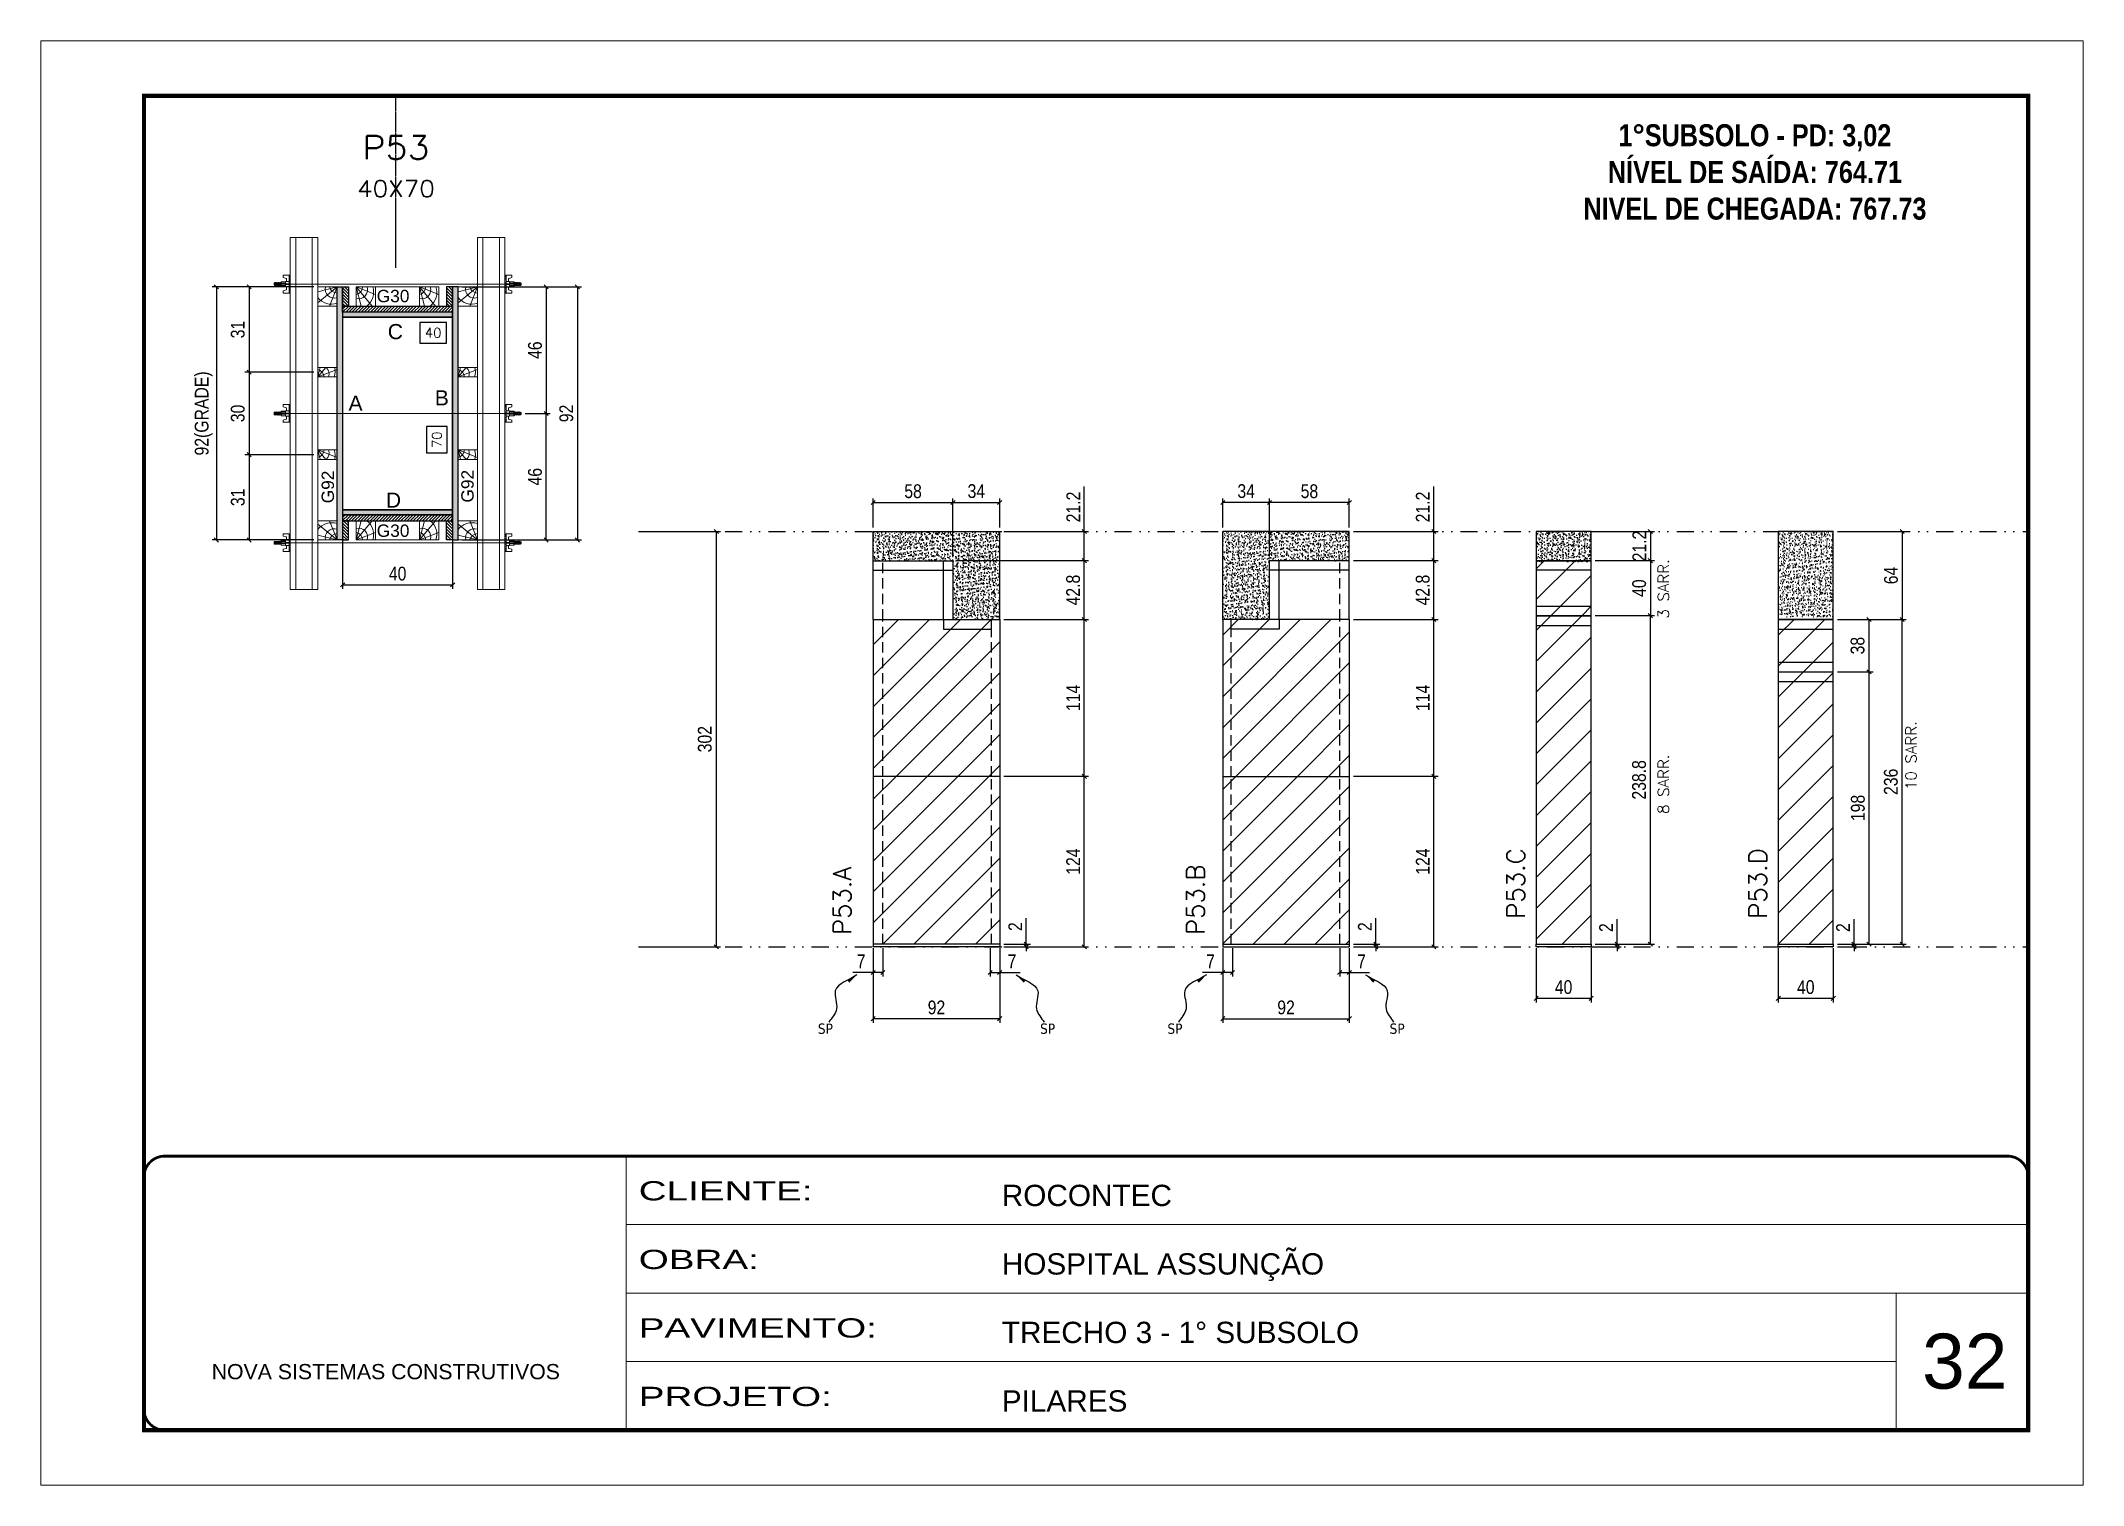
# Model space of a CAD drawing. Extents: x 2102 to 8383, y -13264 to 2718.
# Drawn here: x 6898 to 8383, y -6372 to -5322 of the extents above; entities that cross this region are included whole.
import ezdxf
from ezdxf.enums import TextEntityAlignment as Align

# ---------------------------------------------------------------- set-up
doc = ezdxf.new("R2010")
doc.units = 0
for name, pattern in [('CONTINUO', [0]), ('DASHED', [0.75, 0.5, -0.25]), ('DIVIDE2', [0.625, 0.25, -0.125, 0, -0.125, 0, -0.125]), ('HIDDEN', [0.375, 0.25, -0.125])]:
    doc.linetypes.add(name, pattern=pattern)
for name, color, linetype, lineweight in [('CARIMBO', 255, 'Continuous', 9), ('Folhas', 255, 'Continuous', 9), ('Hachura', 251, 'Continuous', 9), ('Madeira', 126, 'Continuous', 18), ('Perfil Metálico', 224, 'Continuous', 18), ('SARRAFO DE PRESSAO', 251, 'DASHED', 9), ('Texto Seção', 7, 'Continuous', 15)]:
    doc.layers.add(name, color=color, linetype=linetype, lineweight=lineweight)
for name, color, linetype in [('CHAPA', 1, 'Continuous'), ('COTA', 241, 'Continuous'), ('MEIO_PONT', 93, 'Continuous'), ('NOMENCLATURA', 7, 'Continuous'), ('Nível', 160, 'Continuous'), ('Painéis', 200, 'Continuous'), ('Romaneio', 10, 'Continuous'), ('SARR_2.2x7', 40, 'Continuous'), ('SARRAFO', 251, 'Continuous'), ('Sarrafo de Pressão', 42, 'HIDDEN'), ('texto', 7, 'Continuous'), ('Texto de Titulo', 7, 'Continuous'), ('Texto Qtd Sarr', 242, 'Continuous'), ('TEXTO_GERAL', 7, 'Continuous')]:
    doc.layers.add(name, color=color, linetype=linetype)
doc.styles.add('ARIAL', font='arial.ttf')
doc.styles.add('COTA TECNICA', font='techl___.ttf', dxfattribs={"height": 10})
doc.styles.add('COTA TECNICA 2X', font='techl___.ttf', dxfattribs={"height": 10})
doc.styles.add('COTA TECNICA-50', font='techl___.ttf', dxfattribs={"height": 10})
doc.styles.add('REGUA-120', font='ROMANS.shx', dxfattribs={"height": 15})
doc.styles.add('ROMANC', font='techb___.ttf', dxfattribs={"height": 2.5})
doc.styles.add('ROMANS', font='romans.shx')
doc.styles.add('SANSSERIF', font='sas_____.pfb')
doc.styles.get("Standard").update_dxf_attribs({"font": 'arial.ttf'})
doc.styles.add('Tecnologia', font='')
doc.styles.get('Tecnologia').set_extended_font_data('Forgotten Futurist')
doc.dimstyles.new('COTA PAINEL-50', dxfattribs={"dimtxt": 10, "dimasz": 3, "dimexe": 3, "dimexo": 3, "dimgap": 3, "dimtad": 1, "dimdec": 1, "dimzin": 12, "dimdsep": 46, "dimtxsty": 'COTA TECNICA-50', "dimblk1": 'OBLIQUE', "dimblk2": 'OBLIQUE', "dimsah": 1, "dimcen": 0.9, "dimclrd": 4, "dimclre": 4, "dimclrt": 240, "dimadec": 1, "dimazin": 3, "dimtfac": 1, "dimtdec": 1, "dimtmove": 0, "dimatfit": 3, "dimfxl": 1, "dimtolj": 1, "dimtzin": 12, "dimarcsym": 0})
doc.dimstyles.new('PAINEL', dxfattribs={"dimtxt": 10, "dimasz": 3, "dimexe": 3, "dimexo": 3, "dimgap": 3, "dimtad": 1, "dimdec": 1, "dimzin": 12, "dimdsep": 46, "dimtxsty": 'COTA TECNICA', "dimblk1": 'OBLIQUE', "dimblk2": 'OBLIQUE', "dimsah": 1, "dimcen": 0.9, "dimclrd": 4, "dimclre": 4, "dimclrt": 240, "dimadec": 1, "dimazin": 3, "dimtfac": 1, "dimtdec": 1, "dimtmove": 0, "dimatfit": 3, "dimfxl": 1, "dimtolj": 1, "dimtzin": 12, "dimarcsym": 0})
doc.dimstyles.new('SECAO PILAR', dxfattribs={"dimtxt": 10, "dimasz": 3, "dimexe": 3, "dimexo": 3, "dimgap": 3, "dimtad": 1, "dimdec": 1, "dimlfac": 0.5, "dimzin": 12, "dimdsep": 46, "dimtxsty": 'COTA TECNICA 2X', "dimblk1": 'OBLIQUE', "dimblk2": 'OBLIQUE', "dimsah": 1, "dimcen": 0.9, "dimclrd": 256, "dimclre": 256, "dimclrt": 256, "dimadec": 1, "dimazin": 3, "dimtfac": 1, "dimtdec": 1, "dimtmove": 0, "dimatfit": 3, "dimfxl": 1, "dimtolj": 1, "dimtzin": 12, "dimarcsym": 0})
doc.dimstyles.new('SECÇÃO 2', dxfattribs={"dimtxt": 7, "dimasz": 6, "dimexe": 0.18, "dimexo": 2, "dimgap": -4, "dimtad": 3, "dimdec": 1, "dimlfac": 0.5, "dimzin": 12, "dimdsep": 46, "dimtxsty": 'ROMANS', "dimblk": 'ARCHTICK', "dimcen": 0.09, "dimse1": 1, "dimse2": 1, "dimsd1": 1, "dimsd2": 1, "dimclrd": 180, "dimclre": 5, "dimclrt": 1, "dimadec": 0, "dimazin": 3, "dimtfac": 1, "dimtdec": 1, "dimtofl": 0, "dimtmove": 0, "dimatfit": 3, "dimldrblk": 'ARCHTICK', "dimfxl": 1, "dimtolj": 1, "dimtzin": 0, "dimarcsym": 0})
doc.dimstyles.get("Standard").update_dxf_attribs({"dimtxt": 0.18, "dimasz": 0.18, "dimexe": 0.18, "dimexo": 0.0625, "dimgap": 0.09, "dimtad": 0, "dimtih": 1, "dimtoh": 1, "dimdec": 4, "dimzin": 0, "dimdsep": 46, "dimtxsty": 'Standard', "dimcen": 0.09, "dimadec": 0, "dimazin": 0, "dimtfac": 1, "dimtdec": 4, "dimtofl": 0, "dimtmove": 0, "dimatfit": 3, "dimfxl": 1, "dimtolj": 1, "dimtzin": 0, "dimarcsym": 0})
pattern_1 = [(45, (-122123.216, -31374.027), (-11.2253202, 11.2253202), [])]

msp = doc.modelspace()

# ---------------------------------------------------------------- texts
at = {"layer": 'CARIMBO', "style": 'ARIAL'}
msp.add_text('32', height=40, dxfattribs=at).set_placement((8265.64, -6302.28))
at = {"layer": 'NOMENCLATURA', "color": 2, "insert": (8144.11, -5356.36), "char_height": 16, "attachment_point": 2, "style": 'ROMANC'}
msp.add_mtext_dynamic_manual_height_columns('\\P1°SUBSOLO - PD: 3,02\\PNÍVEL DE SAÍDA: 764.71\\PNIVEL DE CHEGADA: 767.73', width=300.2766, gutter_width=1, heights=[0], dxfattribs=at)
at = {"layer": 'texto', "color": 0, "char_height": 7.5, "attachment_point": 5}
for insert in [(7468.27, -6040.63), (7629.82, -6040.63), (7722.42, -6040.63), (7883.97, -6040.63)]:
    msp.add_mtext('{\\fTahoma|b0|i0|c0|p34;\\C4;SP}', dxfattribs=dict(at, insert=insert))
at = {"layer": 'Texto Seção', "linetype": 'Continuous', "style": 'ROMANS'}
for s, p in [('3 SARR.', (8081.62, -5742.47)), ('10 SARR.', (8261.6, -5867.06)), ('8 SARR.', (8081.62, -5884.45))]:
    msp.add_text(s, height=8, rotation=90, dxfattribs=at).set_placement(p)
at = {"layer": 'Texto Seção', "style": 'REGUA-120'}
for s, p in [('P53.A', (7486.98, -5972.5)), ('P53.B', (7743.92, -5972.5))]:
    msp.add_text(s, height=13, rotation=90, dxfattribs=at).set_placement(p)
at = {"layer": 'Texto Seção', "char_height": 13, "width": 285.3299, "attachment_point": 7, "rotation": 90, "style": 'REGUA-120'}
for s, insert in [('P53.C', (7976.7, -5960.67)), ('P53.D', (8152.76, -5960.67))]:
    msp.add_mtext(s, dxfattribs=dict(at, insert=insert))
at = {"layer": 'TEXTO_GERAL', "style": 'ARIAL'}
for s, p in [('C', (7155.57, -5533.79)), ('A', (7126.62, -5585.85)), ('B', (7189.34, -5581.94)), ('D', (7154.17, -5656.3))]:
    msp.add_text(s, height=11, dxfattribs=at).set_placement(p, align=Align.MIDDLE_CENTER)
at = {"layer": 'TEXTO_GERAL', "color": 0, "linetype": 'Continuous', "style": 'SANSSERIF'}
for p in [(7106.44, -5658.63), (7208, -5658.08)]:
    msp.add_text('G92', height=9, rotation=90, dxfattribs=at).set_placement(p, align=Align.MIDDLE_LEFT)
at = {"layer": 'TEXTO_GERAL', "color": 0, "linetype": 'Continuous', "char_height": 9, "width": 285.3299, "style": 'SANSSERIF'}
for insert, attachment_point in [((7142.02, -5503.44), 1), ((7142.02, -5683.15), 7)]:
    msp.add_mtext('G30', dxfattribs=dict(at, insert=insert, attachment_point=attachment_point))

# ---------------------------------------------------------------- blocks, each defined once
blk = doc.blocks.new('9999999999')
at = {"color": 30, "linetype": 'CONTINUO'}
for p, q in [((98564.6, 34230.2), (98564.6, 34429.4)), ((98564.6, 34379.6), (99584, 34379.6)), ((98564.6, 34329.8), (99488, 34329.8)), ((99584, 34329.8), (99488, 34329.8)), ((99488, 34329.8), (99488, 34230.2)), ((98564.6, 34280), (99488, 34280))]:
    blk.add_line(p, q, dxfattribs=at)
at = {"color": 30, "linetype": 'CONTINUO', "const_width": 2}
blk.add_lwpolyline([(99584, 34230.2), (99584, 34414.4, 0.414214), (99569, 34429.4), (98229, 34429.4, 0.414214), (98214, 34414.4), (98214, 34245.2, 0.414214), (98229, 34230.2), (99584, 34230.2)], format="xyb", dxfattribs=at)
at = {"layer": 'Folhas'}
blk.add_lwpolyline([(98139, 34190.2), (99624, 34190.2), (99624, 35240.2), (98139, 35240.2)], close=True, dxfattribs=at)
at = {"layer": 'Folhas', "color": 30, "const_width": 3}
blk.add_lwpolyline([(98214, 34230.2), (99584, 34230.2), (99584, 35200.2), (98214, 35200.2)], close=True, dxfattribs=at)
at = {"color": 7, "linetype": 'Continuous', "ltscale": 5, "style": 'ARIAL'}
for s, height, p in [('ROCONTEC', 15.48, (98837.7, 34393.1)), ('HOSPITAL ASSUNÇÃO', 15.483, (98837.7, 34343.3)), ('TRECHO 3 - 1° SUBSOLO', 15.483, (98837.7, 34293.5)), ('NOVA SISTEMAS CONSTRUTIVOS', 11.059, (98263.2, 34267.2)), ('PILARES', 15.48, (98837.7, 34243.7))]:
    blk.add_text(s, height=height, dxfattribs=at).set_placement(p)
at = {"layer": 'Folhas', "color": 7, "style": 'Tecnologia', "width": 1.5}
for s, p in [('CLIENTE:', (98573.7, 34397.2)), ('OBRA:', (98573.7, 34347.3)), ('PAVIMENTO:', (98573.7, 34297.5)), ('PROJETO:', (98573.7, 34247.7))]:
    blk.add_text(s, height=14, dxfattribs=at).set_placement(p)
blk = doc.blocks.new('titulo1')
at = {"layer": 'Defpoints', "color": 252, "linetype": 'HIDDEN', "ltscale": 2}
blk.add_line((0, 0), (0, 125), dxfattribs=at)
at = {"layer": 'Defpoints', "style": 'ROMANS', "oblique": 15}
blk.add_attdef('FOLHA', text='', height=10, dxfattribs=at).set_placement((0, 15.6), align=Align.MIDDLE_CENTER)
at = {"layer": 'Texto Qtd Sarr', "color": 3, "style": 'ROMANS', "oblique": 15}
for tag, height, p in [('TITULO', 17, (0, 71.4)), ('SEÇÃO', 12, (0, 41.5))]:
    blk.add_attdef(tag, text='', height=height, dxfattribs=at).set_placement(p, align=Align.MIDDLE_CENTER)
blk = doc.blocks.new('*D446')
at = {"layer": 'COTA', "color": 180, "lineweight": -2, "transparency": 16777216}
for p, q in [((7193.2, -5602.7), (7178.2, -5602.7)), ((7178.2, -5602.7), (7178.2, -5622)), ((7193.2, -5622), (7193.2, -5602.7)), ((7178.2, -5622), (7193.2, -5622))]:
    blk.add_line(p, q, dxfattribs=at)
at = {"layer": 'Defpoints', "color": 0, "transparency": 16777216}
for p in [(7117.2, -5523.3), (7117.2, -5663.3), (7197.2, -5663.3)]:
    blk.add_point(p, dxfattribs=at)
at = {"layer": 'COTA', "color": 1, "transparency": 16777216, "insert": (7185.7, -5612.4), "char_height": 7, "attachment_point": 5, "rotation": 90, "style": 'ROMANS'}
blk.add_mtext('\\A1;70', dxfattribs=at)
blk = doc.blocks.new('_ArchTick')
at = {"color": 0, "linetype": 'ByBlock', "const_width": 0.15}
blk.add_lwpolyline([(-0.5, -0.5), (0.5, 0.5)], dxfattribs=at)
blk = doc.blocks.new('_Oblique')
at = {"color": 0, "linetype": 'ByBlock', "lineweight": -2}
blk.add_line((-0.5, -0.5), (0.5, 0.5), dxfattribs=at)
blk = doc.blocks.new('*D447')
at = {"layer": 'COTA', "lineweight": -2, "transparency": 16777216}
for p, q in [((7204.2, -5501.3), (7290.9, -5501.3)), ((7287.9, -5501.3), (7287.9, -5685.3)), ((7204.2, -5685.3), (7290.9, -5685.3))]:
    blk.add_line(p, q, dxfattribs=at)
at = {"layer": 'Defpoints', "color": 0, "transparency": 16777216}
for p in [(7201.2, -5501.3), (7201.2, -5685.3), (7287.9, -5685.3)]:
    blk.add_point(p, dxfattribs=at)
at = {"layer": 'COTA', "lineweight": -2, "transparency": 16777216, "xscale": 3, "yscale": 3, "zscale": 3}
for p, rotation in [((7287.9, -5501.3), 90), ((7287.9, -5685.3), 270)]:
    blk.add_blockref('_Oblique', p, dxfattribs=dict(at, rotation=rotation))
at = {"layer": 'COTA', "transparency": 16777216, "insert": (7279.9, -5593.3), "char_height": 10, "attachment_point": 5, "rotation": 90, "style": 'COTA TECNICA 2X'}
blk.add_mtext('\\A1;92', dxfattribs=at)
blk = doc.blocks.new('*D448')
at = {"layer": 'COTA', "lineweight": -2, "transparency": 16777216}
for p, q in [((7238.2, -5501.3), (7268.2, -5501.3)), ((7265.2, -5501.3), (7265.2, -5593.3)), ((7250, -5593.3), (7268.2, -5593.3))]:
    blk.add_line(p, q, dxfattribs=at)
at = {"layer": 'Defpoints', "color": 0, "transparency": 16777216}
for p in [(7235.2, -5501.3), (7247, -5593.3), (7265.2, -5593.3)]:
    blk.add_point(p, dxfattribs=at)
at = {"layer": 'COTA', "lineweight": -2, "transparency": 16777216, "xscale": 3, "yscale": 3, "zscale": 3}
for p, rotation in [((7265.2, -5501.3), 90), ((7265.2, -5593.3), 270)]:
    blk.add_blockref('_Oblique', p, dxfattribs=dict(at, rotation=rotation))
at = {"layer": 'COTA', "transparency": 16777216, "insert": (7257.1, -5547.3), "char_height": 10, "attachment_point": 5, "rotation": 90, "style": 'COTA TECNICA 2X'}
blk.add_mtext('\\A1;46', dxfattribs=at)
blk = doc.blocks.new('*D449')
at = {"layer": 'COTA', "lineweight": -2, "transparency": 16777216}
for p, q in [((7250, -5593.3), (7268.2, -5593.3)), ((7265.2, -5685.3), (7265.2, -5593.3)), ((7238.2, -5685.3), (7268.2, -5685.3))]:
    blk.add_line(p, q, dxfattribs=at)
at = {"layer": 'Defpoints', "color": 0, "transparency": 16777216}
for p in [(7247, -5593.3), (7265.2, -5593.3), (7235.2, -5685.3)]:
    blk.add_point(p, dxfattribs=at)
at = {"layer": 'COTA', "lineweight": -2, "transparency": 16777216, "xscale": 3, "yscale": 3, "zscale": 3}
for p, rotation in [((7265.2, -5593.3), 90), ((7265.2, -5685.3), 270)]:
    blk.add_blockref('_Oblique', p, dxfattribs=dict(at, rotation=rotation))
at = {"layer": 'COTA', "transparency": 16777216, "insert": (7257.1, -5639.3), "char_height": 10, "attachment_point": 5, "rotation": 90, "style": 'COTA TECNICA 2X'}
blk.add_mtext('\\A1;46', dxfattribs=at)
blk = doc.blocks.new('*D450')
at = {"layer": 'COTA', "color": 180, "lineweight": -2, "transparency": 16777216}
for p, q in [((7192.7, -5527.1), (7173.3, -5527.1)), ((7173.3, -5527.1), (7173.3, -5542.1)), ((7192.7, -5542.1), (7192.7, -5527.1)), ((7173.3, -5542.1), (7192.7, -5542.1))]:
    blk.add_line(p, q, dxfattribs=at)
at = {"layer": 'Defpoints', "color": 0, "transparency": 16777216}
for p in [(7117.2, -5523.3), (7197.2, -5523.3), (7197.2, -5546.1)]:
    blk.add_point(p, dxfattribs=at)
at = {"layer": 'COTA', "color": 1, "transparency": 16777216, "insert": (7183, -5534.6), "char_height": 7, "attachment_point": 5, "style": 'ROMANS'}
blk.add_mtext('\\A1;40', dxfattribs=at)
blk = doc.blocks.new('PONTALETE')
at = {"layer": 'Madeira'}
for q in [(2.71, 7), (7, 5.76), (7, 1.74)]:
    blk.add_line((0, 0), q, dxfattribs=at)
blk.add_lwpolyline([(0, 0), (7, 0), (7, 7), (0, 7)], close=True, dxfattribs=at)
for centre, radius, start, end in [((2.04, 0.06), 6.23, 37.28179, 109.09128), ((1.09, 0.9), 3.19, 343.60304, 109.98471), ((-0.21, -0.78), 3.09, 14.63219, 86.0383)]:
    blk.add_arc(centre, radius, start, end, dxfattribs=at)
blk = doc.blocks.new('*D451')
at = {"layer": 'COTA', "lineweight": -2, "transparency": 16777216}
for p, q in [((7096.2, -5501.3), (7022.4, -5501.3)), ((7025.4, -5501.3), (7025.4, -5685.3)), ((7096.2, -5685.3), (7022.4, -5685.3))]:
    blk.add_line(p, q, dxfattribs=at)
at = {"layer": 'Defpoints', "color": 0, "transparency": 16777216}
for p in [(7099.2, -5501.3), (7025.4, -5685.3), (7099.2, -5685.3)]:
    blk.add_point(p, dxfattribs=at)
at = {"layer": 'COTA', "lineweight": -2, "transparency": 16777216, "xscale": 3, "yscale": 3, "zscale": 3}
for p, rotation in [((7025.4, -5501.3), 90), ((7025.4, -5685.3), 270)]:
    blk.add_blockref('_Oblique', p, dxfattribs=dict(at, rotation=rotation))
at = {"layer": 'COTA', "transparency": 16777216, "insert": (7016.2, -5593.3), "char_height": 10, "attachment_point": 5, "rotation": 90, "style": 'COTA TECNICA 2X'}
blk.add_mtext('\\A1;92(GRADE)', dxfattribs=at)
blk = doc.blocks.new('MEIO PONTALETE')
at = {"layer": 'Madeira'}
for q in [(2.71, 7), (3.5, 2.88), (3.5, 0.87)]:
    blk.add_line((0, 0), q, dxfattribs=at)
blk.add_lwpolyline([(0, 0), (3.5, 0), (3.5, 7), (0, 7)], close=True, dxfattribs=at)
for centre, radius, start, end in [((2.04, 0.06), 6.23, 76.44987, 109.09128), ((1.09, 0.9), 3.19, 40.90626, 109.98471), ((-0.21, -0.78), 3.09, 14.63219, 86.0383)]:
    blk.add_arc(centre, radius, start, end, dxfattribs=at)
blk = doc.blocks.new('*D452')
at = {"layer": 'COTA', "lineweight": -2, "transparency": 16777216}
for p, q in [((7096.2, -5623.3), (7046.2, -5623.3)), ((7049.2, -5623.3), (7049.2, -5685.3)), ((7096.2, -5685.3), (7046.2, -5685.3))]:
    blk.add_line(p, q, dxfattribs=at)
at = {"layer": 'Defpoints', "color": 0, "transparency": 16777216}
for p in [(7099.2, -5623.3), (7049.2, -5685.3), (7099.2, -5685.3)]:
    blk.add_point(p, dxfattribs=at)
at = {"layer": 'COTA', "lineweight": -2, "transparency": 16777216, "xscale": 3, "yscale": 3, "zscale": 3}
for p, rotation in [((7049.2, -5623.3), 90), ((7049.2, -5685.3), 270)]:
    blk.add_blockref('_Oblique', p, dxfattribs=dict(at, rotation=rotation))
at = {"layer": 'COTA', "transparency": 16777216, "insert": (7041, -5654.3), "char_height": 10, "attachment_point": 5, "rotation": 90, "style": 'COTA TECNICA 2X'}
blk.add_mtext('\\A1;31', dxfattribs=at)
blk = doc.blocks.new('C')
at = {"layer": 'Hachura', "color": 0}
for p, q in [((0, 3.22), (0, -3.22)), ((0.45, 3.22), (0, 3.22)), ((0.46, 3.16), (0, 3.16)), ((0.46, 3.05), (0, 3.05)), ((0.46, 2.88), (0, 2.88)), ((0, 2.75), (0, -1.16)), ((0.46, 2.65), (0, 2.65)), ((0.46, 2.23), (0, 2.23)), ((0.46, 1.51), (0, 1.51)), ((0.39, 0.49), (0.17, 0.49)), ((0.45, -3.23), (0.45, 3.22)), ((0.45, 3.22), (2.58, 3.22)), ((1.74, 0.97), (0.45, 0.97)), ((1.45, 0.1), (0.45, 0.1)), ((1.35, 1.94), (1.35, 0.96)), ((2.58, 2.39), (1.47, 2.09)), ((1.74, -0.97), (1.74, 0.97)), ((1.74, 0.97), (1.74, 0.84)), ((1.74, 0.97), (1.74, 0.84)), ((1.74, 0.84), (3.35, 0.84)), ((3.35, 0.45), (1.74, 0.45)), ((2.58, 3.22), (2.58, 2.39)), ((3.32, 0.84), (3.32, -0.84)), ((3.35, 0.84), (3.35, -0.84)), ((3.68, 0.45), (3.35, 0.45)), ((3.84, -0.52), (3.35, 0.45)), ((3.35, 0.06), (3.67, -0.57)), ((3.68, 0.45), (4.16, -0.52)), ((3.72, 0.5), (4.25, -0.57)), ((4.37, -0.55), (3.83, 0.53)), ((4.15, 0.45), (3.93, 0.45)), ((4.42, -0.52), (3.93, 0.45)), ((4.15, 0.45), (4.26, 0.45)), ((4.26, 0.45), (4.74, -0.52)), ((4.3, 0.5), (4.83, -0.57)), ((4.95, -0.55), (4.41, 0.53)), ((4.51, 0.45), (4.84, 0.45)), ((5, -0.52), (4.51, 0.45)), ((4.84, 0.45), (5.32, -0.52)), ((4.88, 0.5), (5.41, -0.57)), ((5.53, -0.55), (4.99, 0.53)), ((5.58, -0.52), (5.09, 0.45)), ((5.42, 0.45), (5.09, 0.45)), ((5.58, -0.52), (5.09, 0.45)), ((5.42, 0.45), (5.74, -0.19)), ((5.46, 0.5), (5.74, -0.07)), ((5.74, 0.19), (5.57, 0.53)), ((5.74, 0.32), (5.68, 0.45)), ((5.68, 0.45), (5.74, 0.45)), ((5.74, 0.45), (5.9, 0.29)), ((5.74, 0.45), (5.74, -0.52)), ((5.9, -0.36), (5.9, 0.29)), ((0.45, 0), (0, 0)), ((0.46, -1.52), (0, -1.52)), ((0.46, -2.23), (0, -2.23)), ((0.46, -2.65), (0, -2.65)), ((0.46, -2.88), (0, -2.88)), ((0.46, -3.05), (0, -3.05)), ((0.46, -3.16), (0, -3.16)), ((0, -3.22), (2.57, -3.22)), ((0.08, -0.48), (0.29, -0.48)), ((0.29, -0.48), (0.4, -0.48)), ((0.45, 0), (0.45, -0.97)), ((0.45, -0.16), (1.45, -0.16)), ((0.45, -0.65), (0.45, -0.32)), ((0.45, -3.23), (0.45, -0.65)), ((0.45, -0.97), (1.74, -0.97)), ((1.35, -1.94), (1.35, -0.97)), ((2.58, -2.39), (1.47, -2.1)), ((3.35, -0.32), (1.74, -0.32)), ((3.35, -0.84), (1.74, -0.84)), ((2.58, -3.23), (2.58, -2.39)), ((3.35, -0.07), (3.58, -0.52)), ((3.35, -0.52), (3.58, -0.52)), ((3.84, -0.52), (4.16, -0.52)), ((4.42, -0.52), (4.74, -0.52)), ((4.63, -0.52), (4.74, -0.52)), ((5, -0.52), (5.32, -0.52)), ((5.58, -0.52), (5.74, -0.52)), ((5.74, -0.52), (5.9, -0.36)), ((5.74, -0.52), (5.74, -0.52))]:
    blk.add_line(p, q, dxfattribs=at)
for centre, radius, start, end in [((1.52, 1.94), 0.161, 104.74356, 180), ((1.44, -0.03), 0.129, 272.69497, 87.30503), ((3.81, 0.39), 0.143, 25.56881, 154.43119), ((4.39, 0.39), 0.143, 25.56881, 154.43119), ((4.97, 0.39), 0.143, 25.56881, 154.43119), ((5.55, 0.39), 0.143, 25.56881, 154.43119), ((0.17, -0.37), 0.174, 221.74404, 317.85924), ((1.52, -1.94), 0.161, 180, 255.25644), ((3.71, -0.4), 0.174, 222.14076, 318.25596), ((4.29, -0.4), 0.174, 222.14076, 318.25596), ((4.87, -0.4), 0.174, 222.14076, 318.25596), ((5.45, -0.4), 0.174, 222.14076, 318.25596), ((5.61, -0.4), 0.174, 317.85924, 318.25596)]:
    blk.add_arc(centre, radius, start, end, dxfattribs=at)
blk = doc.blocks.new('*D477')
at = {"layer": 'COTA', "lineweight": -2, "transparency": 16777216}
for p, q in [((7096.2, -5501.3), (7046.2, -5501.3)), ((7049.2, -5501.3), (7049.2, -5563.3)), ((7096.2, -5563.3), (7046.2, -5563.3))]:
    blk.add_line(p, q, dxfattribs=at)
at = {"layer": 'Defpoints', "color": 0, "transparency": 16777216}
for p in [(7099.2, -5501.3), (7049.2, -5563.3), (7099.2, -5563.3)]:
    blk.add_point(p, dxfattribs=at)
at = {"layer": 'COTA', "lineweight": -2, "transparency": 16777216, "xscale": 3, "yscale": 3, "zscale": 3}
for p, rotation in [((7049.2, -5501.3), 90), ((7049.2, -5563.3), 270)]:
    blk.add_blockref('_Oblique', p, dxfattribs=dict(at, rotation=rotation))
at = {"layer": 'COTA', "transparency": 16777216, "insert": (7041, -5532.3), "char_height": 10, "attachment_point": 5, "rotation": 90, "style": 'COTA TECNICA 2X'}
blk.add_mtext('\\A1;31', dxfattribs=at)
blk = doc.blocks.new('*D478')
at = {"layer": 'COTA', "lineweight": -2, "transparency": 16777216}
for p, q in [((7096.2, -5563.3), (7046.2, -5563.3)), ((7049.2, -5563.3), (7049.2, -5623.3)), ((7096.2, -5623.3), (7046.2, -5623.3))]:
    blk.add_line(p, q, dxfattribs=at)
at = {"layer": 'Defpoints', "color": 0, "transparency": 16777216}
for p in [(7099.2, -5563.3), (7049.2, -5623.3), (7099.2, -5623.3)]:
    blk.add_point(p, dxfattribs=at)
at = {"layer": 'COTA', "lineweight": -2, "transparency": 16777216, "xscale": 3, "yscale": 3, "zscale": 3}
for p, rotation in [((7049.2, -5563.3), 90), ((7049.2, -5623.3), 270)]:
    blk.add_blockref('_Oblique', p, dxfattribs=dict(at, rotation=rotation))
at = {"layer": 'COTA', "transparency": 16777216, "insert": (7041, -5593.3), "char_height": 10, "attachment_point": 5, "rotation": 90, "style": 'COTA TECNICA 2X'}
blk.add_mtext('\\A1;30', dxfattribs=at)
blk = doc.blocks.new('*D1176')
at = {"layer": 'COTA', "lineweight": -2, "transparency": 16777216}
for p, q in [((7117.2, -5669.9), (7117.2, -5720.9)), ((7197.2, -5669.9), (7197.2, -5720.9)), ((7117.2, -5717.9), (7197.2, -5717.9))]:
    blk.add_line(p, q, dxfattribs=at)
at = {"layer": 'Defpoints', "color": 0, "transparency": 16777216}
for p in [(7117.2, -5666.9), (7197.2, -5666.9), (7197.2, -5717.9)]:
    blk.add_point(p, dxfattribs=at)
at = {"layer": 'COTA', "lineweight": -2, "transparency": 16777216, "xscale": 3, "yscale": 3, "zscale": 3, "rotation": 180}
blk.add_blockref('_Oblique', (7117.2, -5717.9), dxfattribs=at)
at = {"layer": 'COTA', "lineweight": -2, "transparency": 16777216, "xscale": 3, "yscale": 3, "zscale": 3}
blk.add_blockref('_Oblique', (7197.2, -5717.9), dxfattribs=at)
at = {"layer": 'COTA', "transparency": 16777216, "insert": (7157.2, -5709.8), "char_height": 10, "attachment_point": 5, "style": 'COTA TECNICA 2X'}
blk.add_mtext('\\A1;40', dxfattribs=at)
blk = doc.blocks.new('*D1177')
at = {"layer": 'COTA', "color": 4, "linetype": 'ByBlock', "lineweight": -2, "transparency": 16777216}
for p, q in [((7335.4, -5679.1), (7391.9, -5679.1)), ((7388.9, -5679.1), (7388.9, -5981.1)), ((7335.4, -5981.1), (7391.9, -5981.1))]:
    blk.add_line(p, q, dxfattribs=at)
at = {"layer": 'Defpoints', "color": 0, "linetype": 'ByBlock', "transparency": 16777216}
for p in [(7332.4, -5679.1), (7332.4, -5981.1), (7388.9, -5981.1)]:
    blk.add_point(p, dxfattribs=at)
at = {"layer": 'COTA', "color": 4, "linetype": 'ByBlock', "lineweight": -2, "transparency": 16777216, "xscale": 3, "yscale": 3, "zscale": 3}
for p, rotation in [((7388.9, -5679.1), 90), ((7388.9, -5981.1), 270)]:
    blk.add_blockref('_Oblique', p, dxfattribs=dict(at, rotation=rotation))
at = {"layer": 'COTA', "color": 240, "linetype": 'ByBlock', "transparency": 16777216, "insert": (7380.6, -5830.1), "char_height": 10, "attachment_point": 5, "rotation": 90, "style": 'COTA TECNICA'}
blk.add_mtext('\\A1;302', dxfattribs=at)
blk = doc.blocks.new('*D479')
at = {"layer": 'COTA', "color": 4, "lineweight": -2, "transparency": 16777216}
for p, q in [((7503, -5982.1), (7503, -6036.3)), ((7595, -5982.1), (7595, -6036.3)), ((7595, -6033.3), (7503, -6033.3))]:
    blk.add_line(p, q, dxfattribs=at)
at = {"layer": 'Defpoints', "color": 0, "transparency": 16777216}
for p in [(7503, -5979.1), (7595, -5979.1), (7503, -6033.3)]:
    blk.add_point(p, dxfattribs=at)
at = {"layer": 'COTA', "color": 4, "lineweight": -2, "transparency": 16777216, "xscale": 3, "yscale": 3, "zscale": 3, "rotation": 180}
blk.add_blockref('_Oblique', (7503, -6033.3), dxfattribs=at)
at = {"layer": 'COTA', "color": 4, "lineweight": -2, "transparency": 16777216, "xscale": 3, "yscale": 3, "zscale": 3}
blk.add_blockref('_Oblique', (7595, -6033.3), dxfattribs=at)
at = {"layer": 'COTA', "color": 240, "transparency": 16777216, "insert": (7549, -6025.2), "char_height": 10, "attachment_point": 5, "style": 'COTA TECNICA'}
blk.add_mtext('\\A1;92', dxfattribs=at)
blk = doc.blocks.new('*D480')
at = {"layer": 'COTA', "color": 4, "lineweight": -2, "transparency": 16777216}
for p, q in [((7503, -5984.1), (7503, -6002.7)), ((7510, -5982.1), (7510, -6002.7)), ((7503, -5999.7), (7488.3, -5999.7)), ((7510, -5999.7), (7503, -5999.7))]:
    blk.add_line(p, q, dxfattribs=at)
at = {"layer": 'Defpoints', "color": 0, "transparency": 16777216}
for p in [(7503, -5981.1), (7510, -5979.1), (7503, -5999.7)]:
    blk.add_point(p, dxfattribs=at)
at = {"layer": 'COTA', "color": 4, "lineweight": -2, "transparency": 16777216, "xscale": 3, "yscale": 3, "zscale": 3, "rotation": 180}
blk.add_blockref('_Oblique', (7503, -5999.7), dxfattribs=at)
at = {"layer": 'COTA', "color": 4, "lineweight": -2, "transparency": 16777216, "xscale": 3, "yscale": 3, "zscale": 3}
blk.add_blockref('_Oblique', (7510, -5999.7), dxfattribs=at)
at = {"layer": 'COTA', "color": 240, "transparency": 16777216, "insert": (7494.2, -5991.6), "char_height": 10, "attachment_point": 5, "style": 'COTA TECNICA-50'}
blk.add_mtext('\\A1;7', dxfattribs=at)
blk = doc.blocks.new('*D481')
at = {"layer": 'COTA', "color": 4, "lineweight": -2, "transparency": 16777216}
for p, q in [((7588, -5982.1), (7588, -6002.7)), ((7595, -5984.1), (7595, -6002.7)), ((7588, -5999.7), (7595, -5999.7)), ((7595, -5999.7), (7609.8, -5999.7))]:
    blk.add_line(p, q, dxfattribs=at)
at = {"layer": 'Defpoints', "color": 0, "transparency": 16777216}
for p in [(7588, -5979.1), (7595, -5981.1), (7595, -5999.7)]:
    blk.add_point(p, dxfattribs=at)
at = {"layer": 'COTA', "color": 4, "lineweight": -2, "transparency": 16777216, "xscale": 3, "yscale": 3, "zscale": 3, "rotation": 180}
blk.add_blockref('_Oblique', (7588, -5999.7), dxfattribs=at)
at = {"layer": 'COTA', "color": 4, "lineweight": -2, "transparency": 16777216, "xscale": 3, "yscale": 3, "zscale": 3}
blk.add_blockref('_Oblique', (7595, -5999.7), dxfattribs=at)
at = {"layer": 'COTA', "color": 240, "transparency": 16777216, "insert": (7603.9, -5991.6), "char_height": 10, "attachment_point": 5, "style": 'COTA TECNICA-50'}
blk.add_mtext('\\A1;7', dxfattribs=at)
blk = doc.blocks.new('*D482')
at = {"layer": 'Defpoints', "color": 0, "linetype": 'ByBlock', "transparency": 16777216}
for p in [(7595, -5857.1), (7656.5, -5857.1), (7595, -5981.1)]:
    blk.add_point(p, dxfattribs=at)
at = {"layer": 'Romaneio', "color": 4, "linetype": 'ByBlock', "lineweight": -2, "transparency": 16777216}
for p, q in [((7598, -5857.1), (7659.5, -5857.1)), ((7656.5, -5981.1), (7656.5, -5857.1)), ((7598, -5981.1), (7659.5, -5981.1))]:
    blk.add_line(p, q, dxfattribs=at)
at = {"layer": 'Romaneio', "color": 4, "linetype": 'ByBlock', "lineweight": -2, "transparency": 16777216, "xscale": 3, "yscale": 3, "zscale": 3}
for p, rotation in [((7656.5, -5857.1), 90), ((7656.5, -5981.1), 270)]:
    blk.add_blockref('_Oblique', p, dxfattribs=dict(at, rotation=rotation))
at = {"layer": 'Romaneio', "color": 240, "linetype": 'ByBlock', "transparency": 16777216, "insert": (7648.4, -5919.1), "char_height": 10, "attachment_point": 5, "rotation": 90, "style": 'COTA TECNICA'}
blk.add_mtext('\\A1;124', dxfattribs=at)
blk = doc.blocks.new('*D483')
at = {"layer": 'COTA', "color": 4, "lineweight": -2, "transparency": 16777216}
for p, q in [((7614.3, -5979.1), (7614.3, -5960.3)), ((7598, -5979.1), (7617.3, -5979.1)), ((7598, -5981.1), (7617.3, -5981.1)), ((7614.3, -5981.1), (7614.3, -5979.1)), ((7614.3, -5981.1), (7614.3, -5984.1))]:
    blk.add_line(p, q, dxfattribs=at)
at = {"layer": 'Defpoints', "color": 0, "transparency": 16777216}
for p in [(7595, -5979.1), (7595, -5981.1), (7614.3, -5981.1)]:
    blk.add_point(p, dxfattribs=at)
at = {"layer": 'COTA', "color": 4, "lineweight": -2, "transparency": 16777216, "xscale": 3, "yscale": 3, "zscale": 3}
for p, rotation in [((7614.3, -5979.1), 270), ((7614.3, -5981.1), 90)]:
    blk.add_blockref('_Oblique', p, dxfattribs=dict(at, rotation=rotation))
at = {"layer": 'COTA', "color": 240, "transparency": 16777216, "insert": (7606.3, -5966.4), "char_height": 10, "attachment_point": 5, "rotation": 90, "style": 'COTA TECNICA-50'}
blk.add_mtext('\\A1;2', dxfattribs=at)
blk = doc.blocks.new('*D1178')
at = {"layer": 'COTA', "color": 4, "linetype": 'ByBlock', "lineweight": -2, "transparency": 16777216}
for p, q in [((7598, -5743.1), (7659.5, -5743.1)), ((7656.5, -5857.1), (7656.5, -5743.1)), ((7598, -5857.1), (7659.5, -5857.1))]:
    blk.add_line(p, q, dxfattribs=at)
at = {"layer": 'Defpoints', "color": 0, "linetype": 'ByBlock', "transparency": 16777216}
for p in [(7595, -5743.1), (7656.5, -5743.1), (7595, -5857.1)]:
    blk.add_point(p, dxfattribs=at)
at = {"layer": 'COTA', "color": 4, "linetype": 'ByBlock', "lineweight": -2, "transparency": 16777216, "xscale": 3, "yscale": 3, "zscale": 3}
for p, rotation in [((7656.5, -5743.1), 90), ((7656.5, -5857.1), 270)]:
    blk.add_blockref('_Oblique', p, dxfattribs=dict(at, rotation=rotation))
at = {"layer": 'COTA', "color": 240, "linetype": 'ByBlock', "transparency": 16777216, "insert": (7648.4, -5800.1), "char_height": 10, "attachment_point": 5, "rotation": 90, "style": 'COTA TECNICA'}
blk.add_mtext('\\A1;114', dxfattribs=at)
blk = doc.blocks.new('*D484')
at = {"layer": 'COTA', "color": 4, "lineweight": -2, "transparency": 16777216}
for p, q in [((7985, -5982.1), (7985, -6021.5)), ((8025, -5982.1), (8025, -6021.5)), ((7985, -6018.5), (8025, -6018.5))]:
    blk.add_line(p, q, dxfattribs=at)
at = {"layer": 'Defpoints', "color": 0, "transparency": 16777216}
for p in [(7985, -5979.1), (8025, -5979.1), (8025, -6018.5)]:
    blk.add_point(p, dxfattribs=at)
at = {"layer": 'COTA', "color": 4, "lineweight": -2, "transparency": 16777216, "xscale": 3, "yscale": 3, "zscale": 3, "rotation": 180}
blk.add_blockref('_Oblique', (7985, -6018.5), dxfattribs=at)
at = {"layer": 'COTA', "color": 4, "lineweight": -2, "transparency": 16777216, "xscale": 3, "yscale": 3, "zscale": 3}
blk.add_blockref('_Oblique', (8025, -6018.5), dxfattribs=at)
at = {"layer": 'COTA', "color": 240, "transparency": 16777216, "insert": (8005, -6010.4), "char_height": 10, "attachment_point": 5, "style": 'COTA TECNICA'}
blk.add_mtext('\\A1;40', dxfattribs=at)
blk = doc.blocks.new('*D485')
at = {"layer": 'COTA', "color": 4, "lineweight": -2, "transparency": 16777216}
for p, q in [((8043.9, -5979.1), (8043.9, -5961)), ((8028, -5979.1), (8046.9, -5979.1)), ((8028, -5981.1), (8046.9, -5981.1)), ((8043.9, -5981.1), (8043.9, -5979.1)), ((8043.9, -5981.1), (8043.9, -5984.1))]:
    blk.add_line(p, q, dxfattribs=at)
at = {"layer": 'Defpoints', "color": 0, "transparency": 16777216}
for p in [(8025, -5979.1), (8025, -5981.1), (8043.9, -5979.1)]:
    blk.add_point(p, dxfattribs=at)
at = {"layer": 'COTA', "color": 4, "lineweight": -2, "transparency": 16777216, "xscale": 3, "yscale": 3, "zscale": 3}
for p, rotation in [((8043.9, -5979.1), 270), ((8043.9, -5981.1), 90)]:
    blk.add_blockref('_Oblique', p, dxfattribs=dict(at, rotation=rotation))
at = {"layer": 'COTA', "color": 240, "transparency": 16777216, "insert": (8035.9, -5967.1), "char_height": 10, "attachment_point": 5, "rotation": 90, "style": 'COTA TECNICA-50'}
blk.add_mtext('\\A1;2', dxfattribs=at)
blk = doc.blocks.new('*D1179')
at = {"layer": 'COTA', "color": 4, "linetype": 'ByBlock', "lineweight": -2, "transparency": 16777216}
for p, q in [((8028, -5740.3), (8071.1, -5740.3)), ((8068.1, -5979.1), (8068.1, -5740.3)), ((8028, -5979.1), (8071.1, -5979.1))]:
    blk.add_line(p, q, dxfattribs=at)
at = {"layer": 'Defpoints', "color": 0, "linetype": 'ByBlock', "transparency": 16777216}
for p in [(8025, -5740.3), (8068.1, -5740.3), (8025, -5979.1)]:
    blk.add_point(p, dxfattribs=at)
at = {"layer": 'COTA', "color": 4, "linetype": 'ByBlock', "lineweight": -2, "transparency": 16777216, "xscale": 3, "yscale": 3, "zscale": 3}
for p, rotation in [((8068.1, -5740.3), 90), ((8068.1, -5979.1), 270)]:
    blk.add_blockref('_Oblique', p, dxfattribs=dict(at, rotation=rotation))
at = {"layer": 'COTA', "color": 240, "linetype": 'ByBlock', "transparency": 16777216, "insert": (8059.9, -5859.7), "char_height": 10, "attachment_point": 5, "rotation": 90, "style": 'COTA TECNICA'}
blk.add_mtext('\\A1;238.8', dxfattribs=at)
blk = doc.blocks.new('*D486')
at = {"layer": 'COTA', "color": 4, "lineweight": -2, "transparency": 16777216}
for p, q in [((8161.1, -5982.1), (8161.1, -6021.5)), ((8201.1, -5982.1), (8201.1, -6021.5)), ((8161.1, -6018.5), (8201.1, -6018.5))]:
    blk.add_line(p, q, dxfattribs=at)
at = {"layer": 'Defpoints', "color": 0, "transparency": 16777216}
for p in [(8161.1, -5979.1), (8201.1, -5979.1), (8201.1, -6018.5)]:
    blk.add_point(p, dxfattribs=at)
at = {"layer": 'COTA', "color": 4, "lineweight": -2, "transparency": 16777216, "xscale": 3, "yscale": 3, "zscale": 3, "rotation": 180}
blk.add_blockref('_Oblique', (8161.1, -6018.5), dxfattribs=at)
at = {"layer": 'COTA', "color": 4, "lineweight": -2, "transparency": 16777216, "xscale": 3, "yscale": 3, "zscale": 3}
blk.add_blockref('_Oblique', (8201.1, -6018.5), dxfattribs=at)
at = {"layer": 'COTA', "color": 240, "transparency": 16777216, "insert": (8181.1, -6010.4), "char_height": 10, "attachment_point": 5, "style": 'COTA TECNICA'}
blk.add_mtext('\\A1;40', dxfattribs=at)
blk = doc.blocks.new('*D487')
at = {"layer": 'COTA', "color": 4, "lineweight": -2, "transparency": 16777216}
for p, q in [((8216.2, -5979.1), (8216.2, -5961)), ((8204.1, -5979.1), (8219.2, -5979.1)), ((8204.1, -5981.1), (8219.2, -5981.1)), ((8216.2, -5981.1), (8216.2, -5979.1)), ((8216.2, -5981.1), (8216.2, -5984.1))]:
    blk.add_line(p, q, dxfattribs=at)
at = {"layer": 'Defpoints', "color": 0, "transparency": 16777216}
for p in [(8201.1, -5979.1), (8201.1, -5981.1), (8216.2, -5979.1)]:
    blk.add_point(p, dxfattribs=at)
at = {"layer": 'COTA', "color": 4, "lineweight": -2, "transparency": 16777216, "xscale": 3, "yscale": 3, "zscale": 3}
for p, rotation in [((8216.2, -5979.1), 270), ((8216.2, -5981.1), 90)]:
    blk.add_blockref('_Oblique', p, dxfattribs=dict(at, rotation=rotation))
at = {"layer": 'COTA', "color": 240, "transparency": 16777216, "insert": (8208.2, -5967.1), "char_height": 10, "attachment_point": 5, "rotation": 90, "style": 'COTA TECNICA-50'}
blk.add_mtext('\\A1;2', dxfattribs=at)
blk = doc.blocks.new('*D1180')
at = {"layer": 'COTA', "color": 4, "linetype": 'ByBlock', "lineweight": -2, "transparency": 16777216}
for p, q in [((8204.1, -5679.1), (8254.2, -5679.1)), ((8251.2, -5679.1), (8251.2, -5743.1)), ((8204.1, -5743.1), (8254.2, -5743.1))]:
    blk.add_line(p, q, dxfattribs=at)
at = {"layer": 'Defpoints', "color": 0, "linetype": 'ByBlock', "transparency": 16777216}
for p in [(8201.1, -5679.1), (8201.1, -5743.1), (8251.2, -5743.1)]:
    blk.add_point(p, dxfattribs=at)
at = {"layer": 'COTA', "color": 4, "linetype": 'ByBlock', "lineweight": -2, "transparency": 16777216, "xscale": 3, "yscale": 3, "zscale": 3}
for p, rotation in [((8251.2, -5679.1), 90), ((8251.2, -5743.1), 270)]:
    blk.add_blockref('_Oblique', p, dxfattribs=dict(at, rotation=rotation))
at = {"layer": 'COTA', "color": 240, "linetype": 'ByBlock', "transparency": 16777216, "insert": (8243.1, -5711.1), "char_height": 10, "attachment_point": 5, "rotation": 90, "style": 'COTA TECNICA'}
blk.add_mtext('\\A1;64', dxfattribs=at)
blk = doc.blocks.new('*D1181')
at = {"layer": 'COTA', "color": 4, "linetype": 'ByBlock', "lineweight": -2, "transparency": 16777216}
for p, q in [((8204.1, -5743.1), (8254.2, -5743.1)), ((8251.2, -5979.1), (8251.2, -5743.1)), ((8204.1, -5979.1), (8254.2, -5979.1))]:
    blk.add_line(p, q, dxfattribs=at)
at = {"layer": 'Defpoints', "color": 0, "linetype": 'ByBlock', "transparency": 16777216}
for p in [(8201.1, -5743.1), (8251.2, -5743.1), (8201.1, -5979.1)]:
    blk.add_point(p, dxfattribs=at)
at = {"layer": 'COTA', "color": 4, "linetype": 'ByBlock', "lineweight": -2, "transparency": 16777216, "xscale": 3, "yscale": 3, "zscale": 3}
for p, rotation in [((8251.2, -5743.1), 90), ((8251.2, -5979.1), 270)]:
    blk.add_blockref('_Oblique', p, dxfattribs=dict(at, rotation=rotation))
at = {"layer": 'COTA', "color": 240, "linetype": 'ByBlock', "transparency": 16777216, "insert": (8243, -5861.1), "char_height": 10, "attachment_point": 5, "rotation": 90, "style": 'COTA TECNICA'}
blk.add_mtext('\\A1;236', dxfattribs=at)
blk = doc.blocks.new('*D1182')
at = {"layer": 'COTA', "color": 4, "linetype": 'ByBlock', "lineweight": -2, "transparency": 16777216}
for p, q in [((8204.1, -5781.1), (8230.1, -5781.1)), ((8227.1, -5979.1), (8227.1, -5781.1)), ((8204.1, -5979.1), (8230.1, -5979.1))]:
    blk.add_line(p, q, dxfattribs=at)
at = {"layer": 'Defpoints', "color": 0, "linetype": 'ByBlock', "transparency": 16777216}
for p in [(8201.1, -5781.1), (8227.1, -5781.1), (8201.1, -5979.1)]:
    blk.add_point(p, dxfattribs=at)
at = {"layer": 'COTA', "color": 4, "linetype": 'ByBlock', "lineweight": -2, "transparency": 16777216, "xscale": 3, "yscale": 3, "zscale": 3}
for p, rotation in [((8227.1, -5781.1), 90), ((8227.1, -5979.1), 270)]:
    blk.add_blockref('_Oblique', p, dxfattribs=dict(at, rotation=rotation))
at = {"layer": 'COTA', "color": 240, "linetype": 'ByBlock', "transparency": 16777216, "insert": (8219, -5880.1), "char_height": 10, "attachment_point": 5, "rotation": 90, "style": 'COTA TECNICA'}
blk.add_mtext('\\A1;198', dxfattribs=at)
blk = doc.blocks.new('*D1183')
at = {"layer": 'COTA', "color": 4, "linetype": 'ByBlock', "lineweight": -2, "transparency": 16777216}
for p, q in [((8204.1, -5743.1), (8230.1, -5743.1)), ((8227.1, -5781.1), (8227.1, -5743.1)), ((8204.1, -5781.1), (8230.1, -5781.1))]:
    blk.add_line(p, q, dxfattribs=at)
at = {"layer": 'Defpoints', "color": 0, "linetype": 'ByBlock', "transparency": 16777216}
for p in [(8201.1, -5743.1), (8227.1, -5743.1), (8201.1, -5781.1)]:
    blk.add_point(p, dxfattribs=at)
at = {"layer": 'COTA', "color": 4, "linetype": 'ByBlock', "lineweight": -2, "transparency": 16777216, "xscale": 3, "yscale": 3, "zscale": 3}
for p, rotation in [((8227.1, -5743.1), 90), ((8227.1, -5781.1), 270)]:
    blk.add_blockref('_Oblique', p, dxfattribs=dict(at, rotation=rotation))
at = {"layer": 'COTA', "color": 240, "linetype": 'ByBlock', "transparency": 16777216, "insert": (8218.8, -5762.1), "char_height": 10, "attachment_point": 5, "rotation": 90, "style": 'COTA TECNICA'}
blk.add_mtext('\\A1;38', dxfattribs=at)
blk = doc.blocks.new('*D799')
at = {"layer": 'COTA', "color": 4, "lineweight": -2, "transparency": 16777216}
for p, q in [((7757.2, -5982.1), (7757.2, -6036.3)), ((7849.2, -5982.1), (7849.2, -6036.3)), ((7757.2, -6033.3), (7849.2, -6033.3))]:
    blk.add_line(p, q, dxfattribs=at)
at = {"layer": 'Defpoints', "color": 0, "transparency": 16777216}
for p in [(7757.2, -5979.1), (7849.2, -5979.1), (7849.2, -6033.3)]:
    blk.add_point(p, dxfattribs=at)
at = {"layer": 'COTA', "color": 4, "lineweight": -2, "transparency": 16777216, "xscale": 3, "yscale": 3, "zscale": 3, "rotation": 180}
blk.add_blockref('_Oblique', (7757.2, -6033.3), dxfattribs=at)
at = {"layer": 'COTA', "color": 4, "lineweight": -2, "transparency": 16777216, "xscale": 3, "yscale": 3, "zscale": 3}
blk.add_blockref('_Oblique', (7849.2, -6033.3), dxfattribs=at)
at = {"layer": 'COTA', "color": 240, "transparency": 16777216, "insert": (7803.2, -6025.2), "char_height": 10, "attachment_point": 5, "style": 'COTA TECNICA'}
blk.add_mtext('\\A1;92', dxfattribs=at)
blk = doc.blocks.new('*D800')
at = {"layer": 'COTA', "color": 4, "lineweight": -2, "transparency": 16777216}
for p, q in [((7842.2, -5982.1), (7842.2, -6002.7)), ((7849.2, -5984.1), (7849.2, -6002.7)), ((7842.2, -5999.7), (7849.2, -5999.7)), ((7849.2, -5999.7), (7863.9, -5999.7))]:
    blk.add_line(p, q, dxfattribs=at)
at = {"layer": 'Defpoints', "color": 0, "transparency": 16777216}
for p in [(7842.2, -5979.1), (7849.2, -5981.1), (7849.2, -5999.7)]:
    blk.add_point(p, dxfattribs=at)
at = {"layer": 'COTA', "color": 4, "lineweight": -2, "transparency": 16777216, "xscale": 3, "yscale": 3, "zscale": 3, "rotation": 180}
blk.add_blockref('_Oblique', (7842.2, -5999.7), dxfattribs=at)
at = {"layer": 'COTA', "color": 4, "lineweight": -2, "transparency": 16777216, "xscale": 3, "yscale": 3, "zscale": 3}
blk.add_blockref('_Oblique', (7849.2, -5999.7), dxfattribs=at)
at = {"layer": 'COTA', "color": 240, "transparency": 16777216, "insert": (7858.1, -5991.6), "char_height": 10, "attachment_point": 5, "style": 'COTA TECNICA-50'}
blk.add_mtext('\\A1;7', dxfattribs=at)
blk = doc.blocks.new('*D801')
at = {"layer": 'COTA', "color": 4, "lineweight": -2, "transparency": 16777216}
for p, q in [((7757.2, -5984.1), (7757.2, -6002.7)), ((7764.2, -5982.1), (7764.2, -6002.7)), ((7757.2, -5999.7), (7742.5, -5999.7)), ((7764.2, -5999.7), (7757.2, -5999.7))]:
    blk.add_line(p, q, dxfattribs=at)
at = {"layer": 'Defpoints', "color": 0, "transparency": 16777216}
for p in [(7757.2, -5981.1), (7764.2, -5979.1), (7757.2, -5999.7)]:
    blk.add_point(p, dxfattribs=at)
at = {"layer": 'COTA', "color": 4, "lineweight": -2, "transparency": 16777216, "xscale": 3, "yscale": 3, "zscale": 3, "rotation": 180}
blk.add_blockref('_Oblique', (7757.2, -5999.7), dxfattribs=at)
at = {"layer": 'COTA', "color": 4, "lineweight": -2, "transparency": 16777216, "xscale": 3, "yscale": 3, "zscale": 3}
blk.add_blockref('_Oblique', (7764.2, -5999.7), dxfattribs=at)
at = {"layer": 'COTA', "color": 240, "transparency": 16777216, "insert": (7748.3, -5991.6), "char_height": 10, "attachment_point": 5, "style": 'COTA TECNICA-50'}
blk.add_mtext('\\A1;7', dxfattribs=at)
blk = doc.blocks.new('*D802')
at = {"layer": 'Defpoints', "color": 0, "linetype": 'ByBlock', "transparency": 16777216}
for p in [(7849.2, -5857.1), (7910.7, -5857.1), (7849.2, -5981.1)]:
    blk.add_point(p, dxfattribs=at)
at = {"layer": 'Romaneio', "color": 4, "linetype": 'ByBlock', "lineweight": -2, "transparency": 16777216}
for p, q in [((7852.2, -5857.1), (7913.7, -5857.1)), ((7910.7, -5981.1), (7910.7, -5857.1)), ((7852.2, -5981.1), (7913.7, -5981.1))]:
    blk.add_line(p, q, dxfattribs=at)
at = {"layer": 'Romaneio', "color": 4, "linetype": 'ByBlock', "lineweight": -2, "transparency": 16777216, "xscale": 3, "yscale": 3, "zscale": 3}
for p, rotation in [((7910.7, -5857.1), 90), ((7910.7, -5981.1), 270)]:
    blk.add_blockref('_Oblique', p, dxfattribs=dict(at, rotation=rotation))
at = {"layer": 'Romaneio', "color": 240, "linetype": 'ByBlock', "transparency": 16777216, "insert": (7902.6, -5919.1), "char_height": 10, "attachment_point": 5, "rotation": 90, "style": 'COTA TECNICA'}
blk.add_mtext('\\A1;124', dxfattribs=at)
blk = doc.blocks.new('*D803')
at = {"layer": 'COTA', "color": 4, "lineweight": -2, "transparency": 16777216}
for p, q in [((7868.5, -5979.1), (7868.5, -5960.3)), ((7852.2, -5979.1), (7871.5, -5979.1)), ((7852.2, -5981.1), (7871.5, -5981.1)), ((7868.5, -5981.1), (7868.5, -5979.1)), ((7868.5, -5981.1), (7868.5, -5984.1))]:
    blk.add_line(p, q, dxfattribs=at)
at = {"layer": 'Defpoints', "color": 0, "transparency": 16777216}
for p in [(7849.2, -5979.1), (7849.2, -5981.1), (7868.5, -5981.1)]:
    blk.add_point(p, dxfattribs=at)
at = {"layer": 'COTA', "color": 4, "lineweight": -2, "transparency": 16777216, "xscale": 3, "yscale": 3, "zscale": 3}
for p, rotation in [((7868.5, -5979.1), 270), ((7868.5, -5981.1), 90)]:
    blk.add_blockref('_Oblique', p, dxfattribs=dict(at, rotation=rotation))
at = {"layer": 'COTA', "color": 240, "transparency": 16777216, "insert": (7860.5, -5966.4), "char_height": 10, "attachment_point": 5, "rotation": 90, "style": 'COTA TECNICA-50'}
blk.add_mtext('\\A1;2', dxfattribs=at)
blk = doc.blocks.new('*D804')
at = {"layer": 'COTA', "color": 4, "linetype": 'ByBlock', "lineweight": -2, "transparency": 16777216}
for p, q in [((7852.2, -5743.1), (7913.7, -5743.1)), ((7910.7, -5857.1), (7910.7, -5743.1)), ((7854.5, -5857.1), (7913.7, -5857.1))]:
    blk.add_line(p, q, dxfattribs=at)
at = {"layer": 'Defpoints', "color": 0, "linetype": 'ByBlock', "transparency": 16777216}
for p in [(7849.2, -5743.1), (7910.7, -5743.1), (7851.5, -5857.1)]:
    blk.add_point(p, dxfattribs=at)
at = {"layer": 'COTA', "color": 4, "linetype": 'ByBlock', "lineweight": -2, "transparency": 16777216, "xscale": 3, "yscale": 3, "zscale": 3}
for p, rotation in [((7910.7, -5743.1), 90), ((7910.7, -5857.1), 270)]:
    blk.add_blockref('_Oblique', p, dxfattribs=dict(at, rotation=rotation))
at = {"layer": 'COTA', "color": 240, "linetype": 'ByBlock', "transparency": 16777216, "insert": (7902.6, -5800.1), "char_height": 10, "attachment_point": 5, "rotation": 90, "style": 'COTA TECNICA'}
blk.add_mtext('\\A1;114', dxfattribs=at)
blk = doc.blocks.new('*D1035')
at = {"layer": 'COTA', "color": 4, "linetype": 'ByBlock', "lineweight": -2, "transparency": 16777216}
for p, q in [((8028, -5679.1), (8071.1, -5679.1)), ((8068.1, -5679.1), (8068.1, -5700.3)), ((8028, -5700.3), (8071.1, -5700.3))]:
    blk.add_line(p, q, dxfattribs=at)
at = {"layer": 'Defpoints', "color": 0, "linetype": 'ByBlock', "transparency": 16777216}
for p in [(8025, -5679.1), (8025, -5700.3), (8068.1, -5700.3)]:
    blk.add_point(p, dxfattribs=at)
at = {"layer": 'COTA', "color": 4, "linetype": 'ByBlock', "lineweight": -2, "transparency": 16777216, "xscale": 3, "yscale": 3, "zscale": 3}
for p, rotation in [((8068.1, -5679.1), 90), ((8068.1, -5700.3), 270)]:
    blk.add_blockref('_Oblique', p, dxfattribs=dict(at, rotation=rotation))
at = {"layer": 'COTA', "color": 240, "linetype": 'ByBlock', "transparency": 16777216, "insert": (8060.1, -5689.7), "char_height": 10, "attachment_point": 5, "rotation": 90, "style": 'COTA TECNICA'}
blk.add_mtext('\\A1;21.2', dxfattribs=at)
blk = doc.blocks.new('*D248')
at = {"layer": 'COTA', "color": 4, "linetype": 'ByBlock', "lineweight": -2, "transparency": 16777216}
for p, q in [((8028, -5700.3), (8071.1, -5700.3)), ((8068.1, -5700.3), (8068.1, -5740.3)), ((8028, -5740.3), (8071.1, -5740.3))]:
    blk.add_line(p, q, dxfattribs=at)
at = {"layer": 'Defpoints', "color": 0, "linetype": 'ByBlock', "transparency": 16777216}
for p in [(8025, -5700.3), (8025, -5740.3), (8068.1, -5740.3)]:
    blk.add_point(p, dxfattribs=at)
at = {"layer": 'COTA', "color": 4, "linetype": 'ByBlock', "lineweight": -2, "transparency": 16777216, "xscale": 3, "yscale": 3, "zscale": 3}
for p, rotation in [((8068.1, -5700.3), 90), ((8068.1, -5740.3), 270)]:
    blk.add_blockref('_Oblique', p, dxfattribs=dict(at, rotation=rotation))
at = {"layer": 'COTA', "color": 240, "linetype": 'ByBlock', "transparency": 16777216, "insert": (8060, -5720.3), "char_height": 10, "attachment_point": 5, "rotation": 90, "style": 'COTA TECNICA'}
blk.add_mtext('\\A1;40', dxfattribs=at)
blk = doc.blocks.new('*D249')
at = {"layer": 'COTA', "color": 4, "linetype": 'ByBlock', "lineweight": -2, "transparency": 16777216}
for p, q in [((7564, -5700.3), (7659.5, -5700.3)), ((7656.5, -5743.1), (7656.5, -5700.3)), ((7598, -5743.1), (7659.5, -5743.1))]:
    blk.add_line(p, q, dxfattribs=at)
at = {"layer": 'Defpoints', "color": 0, "linetype": 'ByBlock', "transparency": 16777216}
for p in [(7561, -5700.3), (7656.5, -5700.3), (7595, -5743.1)]:
    blk.add_point(p, dxfattribs=at)
at = {"layer": 'COTA', "color": 4, "linetype": 'ByBlock', "lineweight": -2, "transparency": 16777216, "xscale": 3, "yscale": 3, "zscale": 3}
for p, rotation in [((7656.5, -5700.3), 90), ((7656.5, -5743.1), 270)]:
    blk.add_blockref('_Oblique', p, dxfattribs=dict(at, rotation=rotation))
at = {"layer": 'COTA', "color": 240, "linetype": 'ByBlock', "transparency": 16777216, "insert": (7648.4, -5721.7), "char_height": 10, "attachment_point": 5, "rotation": 90, "style": 'COTA TECNICA'}
blk.add_mtext('\\A1;42.8', dxfattribs=at)
blk = doc.blocks.new('*D250')
at = {"layer": 'COTA', "color": 4, "linetype": 'ByBlock', "lineweight": -2, "transparency": 16777216}
for p, q in [((7561, -5697.3), (7561, -5655.1)), ((7595, -5676.1), (7595, -5655.1)), ((7561, -5658.1), (7595, -5658.1))]:
    blk.add_line(p, q, dxfattribs=at)
at = {"layer": 'Defpoints', "color": 0, "linetype": 'ByBlock', "transparency": 16777216}
for p in [(7595, -5658.1), (7595, -5679.1), (7561, -5700.3)]:
    blk.add_point(p, dxfattribs=at)
at = {"layer": 'COTA', "color": 4, "linetype": 'ByBlock', "lineweight": -2, "transparency": 16777216, "xscale": 3, "yscale": 3, "zscale": 3, "rotation": 180}
blk.add_blockref('_Oblique', (7561, -5658.1), dxfattribs=at)
at = {"layer": 'COTA', "color": 4, "linetype": 'ByBlock', "lineweight": -2, "transparency": 16777216, "xscale": 3, "yscale": 3, "zscale": 3}
blk.add_blockref('_Oblique', (7595, -5658.1), dxfattribs=at)
at = {"layer": 'COTA', "color": 240, "linetype": 'ByBlock', "transparency": 16777216, "insert": (7578, -5649.8), "char_height": 10, "attachment_point": 5, "style": 'COTA TECNICA'}
blk.add_mtext('\\A1;34', dxfattribs=at)
blk = doc.blocks.new('*D1036')
at = {"layer": 'COTA', "color": 4, "linetype": 'ByBlock', "lineweight": -2, "transparency": 16777216}
for p, q in [((7503, -5676.1), (7503, -5655.1)), ((7561, -5697.3), (7561, -5655.1)), ((7503, -5658.1), (7561, -5658.1))]:
    blk.add_line(p, q, dxfattribs=at)
at = {"layer": 'Defpoints', "color": 0, "linetype": 'ByBlock', "transparency": 16777216}
for p in [(7561, -5658.1), (7503, -5679.1), (7561, -5700.3)]:
    blk.add_point(p, dxfattribs=at)
at = {"layer": 'COTA', "color": 4, "linetype": 'ByBlock', "lineweight": -2, "transparency": 16777216, "xscale": 3, "yscale": 3, "zscale": 3, "rotation": 180}
blk.add_blockref('_Oblique', (7503, -5658.1), dxfattribs=at)
at = {"layer": 'COTA', "color": 4, "linetype": 'ByBlock', "lineweight": -2, "transparency": 16777216, "xscale": 3, "yscale": 3, "zscale": 3}
blk.add_blockref('_Oblique', (7561, -5658.1), dxfattribs=at)
at = {"layer": 'COTA', "color": 240, "linetype": 'ByBlock', "transparency": 16777216, "insert": (7532, -5649.9), "char_height": 10, "attachment_point": 5, "style": 'COTA TECNICA'}
blk.add_mtext('\\A1;58', dxfattribs=at)
blk = doc.blocks.new('*D1037')
at = {"layer": 'COTA', "color": 4, "linetype": 'ByBlock', "lineweight": -2, "transparency": 16777216}
for p, q in [((7656.5, -5679.1), (7656.5, -5646.4)), ((7598, -5679.1), (7659.5, -5679.1)), ((7656.5, -5700.3), (7656.5, -5679.1)), ((7564, -5700.3), (7659.5, -5700.3))]:
    blk.add_line(p, q, dxfattribs=at)
at = {"layer": 'Defpoints', "color": 0, "linetype": 'ByBlock', "transparency": 16777216}
for p in [(7595, -5679.1), (7656.5, -5679.1), (7561, -5700.3)]:
    blk.add_point(p, dxfattribs=at)
at = {"layer": 'COTA', "color": 4, "linetype": 'ByBlock', "lineweight": -2, "transparency": 16777216, "xscale": 3, "yscale": 3, "zscale": 3}
for p, rotation in [((7656.5, -5679.1), 90), ((7656.5, -5700.3), 270)]:
    blk.add_blockref('_Oblique', p, dxfattribs=dict(at, rotation=rotation))
at = {"layer": 'COTA', "color": 240, "linetype": 'ByBlock', "transparency": 16777216, "insert": (7648.5, -5661.3), "char_height": 10, "attachment_point": 5, "rotation": 90, "style": 'COTA TECNICA'}
blk.add_mtext('\\A1;21.2', dxfattribs=at)
blk = doc.blocks.new('*D251')
at = {"layer": 'COTA', "color": 4, "linetype": 'ByBlock', "lineweight": -2, "transparency": 16777216}
for p, q in [((7852.2, -5700.3), (7913.7, -5700.3)), ((7910.7, -5743.1), (7910.7, -5700.3)), ((7852.2, -5743.1), (7913.7, -5743.1))]:
    blk.add_line(p, q, dxfattribs=at)
at = {"layer": 'Defpoints', "color": 0, "linetype": 'ByBlock', "transparency": 16777216}
for p in [(7849.2, -5700.3), (7910.7, -5700.3), (7849.2, -5743.1)]:
    blk.add_point(p, dxfattribs=at)
at = {"layer": 'COTA', "color": 4, "linetype": 'ByBlock', "lineweight": -2, "transparency": 16777216, "xscale": 3, "yscale": 3, "zscale": 3}
for p, rotation in [((7910.7, -5700.3), 90), ((7910.7, -5743.1), 270)]:
    blk.add_blockref('_Oblique', p, dxfattribs=dict(at, rotation=rotation))
at = {"layer": 'COTA', "color": 240, "linetype": 'ByBlock', "transparency": 16777216, "insert": (7902.6, -5721.7), "char_height": 10, "attachment_point": 5, "rotation": 90, "style": 'COTA TECNICA'}
blk.add_mtext('\\A1;42.8', dxfattribs=at)
blk = doc.blocks.new('*D252')
at = {"layer": 'COTA', "color": 4, "linetype": 'ByBlock', "lineweight": -2, "transparency": 16777216}
for p, q in [((7757.2, -5676.1), (7757.2, -5655.1)), ((7791.2, -5697.3), (7791.2, -5655.1)), ((7791.2, -5658.1), (7757.2, -5658.1))]:
    blk.add_line(p, q, dxfattribs=at)
at = {"layer": 'Defpoints', "color": 0, "linetype": 'ByBlock', "transparency": 16777216}
for p in [(7757.2, -5658.1), (7757.2, -5679.1), (7791.2, -5700.3)]:
    blk.add_point(p, dxfattribs=at)
at = {"layer": 'COTA', "color": 4, "linetype": 'ByBlock', "lineweight": -2, "transparency": 16777216, "xscale": 3, "yscale": 3, "zscale": 3, "rotation": 180}
blk.add_blockref('_Oblique', (7757.2, -5658.1), dxfattribs=at)
at = {"layer": 'COTA', "color": 4, "linetype": 'ByBlock', "lineweight": -2, "transparency": 16777216, "xscale": 3, "yscale": 3, "zscale": 3}
blk.add_blockref('_Oblique', (7791.2, -5658.1), dxfattribs=at)
at = {"layer": 'COTA', "color": 240, "linetype": 'ByBlock', "transparency": 16777216, "insert": (7774.2, -5649.8), "char_height": 10, "attachment_point": 5, "style": 'COTA TECNICA'}
blk.add_mtext('\\A1;34', dxfattribs=at)
blk = doc.blocks.new('*D1038')
at = {"layer": 'COTA', "color": 4, "linetype": 'ByBlock', "lineweight": -2, "transparency": 16777216}
for p, q in [((7791.2, -5697.3), (7791.2, -5655.1)), ((7849.2, -5676.1), (7849.2, -5655.1)), ((7849.2, -5658.1), (7791.2, -5658.1))]:
    blk.add_line(p, q, dxfattribs=at)
at = {"layer": 'Defpoints', "color": 0, "linetype": 'ByBlock', "transparency": 16777216}
for p in [(7791.2, -5658.1), (7849.2, -5679.1), (7791.2, -5700.3)]:
    blk.add_point(p, dxfattribs=at)
at = {"layer": 'COTA', "color": 4, "linetype": 'ByBlock', "lineweight": -2, "transparency": 16777216, "xscale": 3, "yscale": 3, "zscale": 3, "rotation": 180}
blk.add_blockref('_Oblique', (7791.2, -5658.1), dxfattribs=at)
at = {"layer": 'COTA', "color": 4, "linetype": 'ByBlock', "lineweight": -2, "transparency": 16777216, "xscale": 3, "yscale": 3, "zscale": 3}
blk.add_blockref('_Oblique', (7849.2, -5658.1), dxfattribs=at)
at = {"layer": 'COTA', "color": 240, "linetype": 'ByBlock', "transparency": 16777216, "insert": (7820.2, -5649.9), "char_height": 10, "attachment_point": 5, "style": 'COTA TECNICA'}
blk.add_mtext('\\A1;58', dxfattribs=at)
blk = doc.blocks.new('*D253')
at = {"layer": 'COTA', "color": 4, "linetype": 'ByBlock', "lineweight": -2, "transparency": 16777216}
for p, q in [((7910.7, -5679.1), (7910.7, -5646.4)), ((7852.2, -5679.1), (7913.7, -5679.1)), ((7910.7, -5700.3), (7910.7, -5679.1)), ((7852.2, -5700.3), (7913.7, -5700.3))]:
    blk.add_line(p, q, dxfattribs=at)
at = {"layer": 'Defpoints', "color": 0, "linetype": 'ByBlock', "transparency": 16777216}
for p in [(7849.2, -5679.1), (7910.7, -5679.1), (7849.2, -5700.3)]:
    blk.add_point(p, dxfattribs=at)
at = {"layer": 'COTA', "color": 4, "linetype": 'ByBlock', "lineweight": -2, "transparency": 16777216, "xscale": 3, "yscale": 3, "zscale": 3}
for p, rotation in [((7910.7, -5679.1), 90), ((7910.7, -5700.3), 270)]:
    blk.add_blockref('_Oblique', p, dxfattribs=dict(at, rotation=rotation))
at = {"layer": 'COTA', "color": 240, "linetype": 'ByBlock', "transparency": 16777216, "insert": (7902.6, -5661.3), "char_height": 10, "attachment_point": 5, "rotation": 90, "style": 'COTA TECNICA'}
blk.add_mtext('\\A1;21.2', dxfattribs=at)

# ---------------------------------------------------------------- dimensions: what is measured, and where the dimension line sits
at = {"layer": 'COTA'}
dim = msp.add_linear_dim(base=(7025.39, -5685.3), p1=(7099.17, -5501.3), p2=(7099.17, -5685.3), angle=270, text='<>(GRADE)', dimstyle='SECAO PILAR', dxfattribs=at)
dim.commit()
dim.dimension.update_dxf_attribs({"geometry": '*D451', "text_midpoint": (7016.17, -5593.3)})
for base, p1, p2, angle, dimstyle, picture, middle in [((7049.23, -5563.3), (7099.17, -5501.3), (7099.17, -5563.3), 270, 'SECAO PILAR', '*D477', (7041.01, -5532.3)), ((7287.94, -5685.3), (7201.17, -5501.3), (7201.17, -5685.3), 270, 'SECAO PILAR', '*D447', (7279.85, -5593.3)), ((7265.17, -5593.3), (7235.17, -5501.3), (7246.97, -5593.3), 270, 'SECAO PILAR', '*D448', (7257.07, -5547.3)), ((7049.23, -5623.3), (7099.17, -5563.3), (7099.17, -5623.3), 270, 'SECAO PILAR', '*D478', (7041.01, -5593.3)), ((7265.17, -5593.3), (7235.17, -5685.3), (7246.97, -5593.3), 90, 'SECAO PILAR', '*D449', (7257.07, -5639.3)), ((7049.23, -5685.3), (7099.17, -5623.3), (7099.17, -5685.3), 270, 'SECAO PILAR', '*D452', (7041.01, -5654.3)), ((7503.05, -5999.65), (7510.05, -5979.14), (7503.05, -5981.14), 180, 'COTA PAINEL-50', '*D480', (7494.18, -5991.58)), ((7757.2, -5999.65), (7764.2, -5979.14), (7757.2, -5981.14), 180, 'COTA PAINEL-50', '*D801', (7748.33, -5991.58))]:
    dim = msp.add_linear_dim(base=base, p1=p1, p2=p2, angle=angle, dimstyle=dimstyle, dxfattribs=at)
    dim.commit()
    dim.dimension.update_dxf_attribs({"geometry": picture, "text_midpoint": middle})
for base, p1, p2, angle, dimstyle, picture, middle in [((7197.17, -5663.3), (7117.17, -5523.3), (7117.17, -5663.3), 270, 'SECÇÃO 2', '*D446', (7197.17, -5612.37)), ((7614.31, -5981.14), (7595.05, -5979.14), (7595.05, -5981.14), 90, 'COTA PAINEL-50', '*D483', (7614.31, -5966.39)), ((7868.45, -5981.14), (7849.2, -5979.14), (7849.2, -5981.14), 90, 'COTA PAINEL-50', '*D803', (7868.45, -5966.39)), ((8043.94, -5979.14), (8025.03, -5981.14), (8025.03, -5979.14), 90, 'COTA PAINEL-50', '*D485', (8043.94, -5967.08)), ((8216.21, -5979.14), (8201.09, -5981.14), (8201.09, -5979.14), 90, 'COTA PAINEL-50', '*D487', (8216.21, -5967.08))]:
    dim = msp.add_linear_dim(base=base, p1=p1, p2=p2, angle=angle, dimstyle=dimstyle, dxfattribs=at)
    dim.commit()
    dim.dimension.update_dxf_attribs({"geometry": picture, "text_midpoint": middle, "dimtype": 160})
dim = msp.add_linear_dim(base=(7197.17, -5546.09), p1=(7117.17, -5523.3), p2=(7197.17, -5523.3), dimstyle='SECÇÃO 2', dxfattribs=at)
dim.commit()
dim.dimension.update_dxf_attribs({"geometry": '*D450', "text_midpoint": (7183, -5546.09), "dimtype": 160})
at = {"layer": 'COTA', "linetype": 'ByBlock'}
for base, p1, p2, picture, middle in [((7561.05, -5658.05), (7503.05, -5679.14), (7561.05, -5700.34), '*D1036', (7532.05, -5649.92)), ((7595.05, -5658.05), (7561.05, -5700.34), (7595.05, -5679.14), '*D250', (7578.05, -5649.83))]:
    dim = msp.add_linear_dim(base=base, p1=p1, p2=p2, dimstyle='PAINEL', dxfattribs=at)
    dim.commit()
    dim.dimension.update_dxf_attribs({"geometry": picture, "text_midpoint": middle})
for base, p1, p2, angle, picture, middle in [((7656.51, -5679.14), (7561.05, -5700.34), (7595.05, -5679.14), 90, '*D1037', (7648.45, -5661.28)), ((7757.2, -5658.05), (7791.2, -5700.34), (7757.2, -5679.14), 180, '*D252', (7774.2, -5649.83)), ((7791.2, -5658.05), (7849.2, -5679.14), (7791.2, -5700.34), 180, '*D1038', (7820.2, -5649.92)), ((7910.66, -5679.14), (7849.2, -5700.34), (7849.2, -5679.14), 90, '*D253', (7902.6, -5661.28)), ((7388.86, -5981.14), (7332.44, -5679.14), (7332.44, -5981.14), 90, '*D1177', (7380.64, -5830.14)), ((8251.24, -5743.14), (8201.09, -5679.14), (8201.09, -5743.14), 90, '*D1180', (8243.14, -5711.14)), ((7656.51, -5700.34), (7595.05, -5743.14), (7561.05, -5700.34), 90, '*D249', (7648.41, -5721.74)), ((7910.66, -5700.34), (7849.2, -5743.14), (7849.2, -5700.34), 90, '*D251', (7902.56, -5721.74)), ((8068.11, -5740.34), (8025.03, -5700.34), (8025.03, -5740.34), 90, '*D248', (8060.01, -5720.34)), ((7656.51, -5743.14), (7595.05, -5857.14), (7595.05, -5743.14), 90, '*D1178', (7648.44, -5800.14)), ((7910.66, -5743.14), (7851.53, -5857.14), (7849.2, -5743.14), 90, '*D804', (7902.59, -5800.14)), ((8068.11, -5740.34), (8025.03, -5979.14), (8025.03, -5740.34), 90, '*D1179', (8059.87, -5859.74)), ((8251.24, -5743.14), (8201.09, -5979.14), (8201.09, -5743.14), 90, '*D1181', (8243.02, -5861.14)), ((8227.06, -5781.14), (8201.09, -5979.14), (8201.09, -5781.14), 90, '*D1182', (8218.96, -5880.14))]:
    dim = msp.add_linear_dim(base=base, p1=p1, p2=p2, angle=angle, dimstyle='PAINEL', dxfattribs=at)
    dim.commit()
    dim.dimension.update_dxf_attribs({"geometry": picture, "text_midpoint": middle})
at = {"layer": 'COTA'}
for base, p1, p2, dimstyle, picture, middle in [((7197.17, -5717.93), (7117.17, -5666.9), (7197.17, -5666.9), 'SECAO PILAR', '*D1176', (7157.17, -5709.83)), ((7595.05, -5999.65), (7588.05, -5979.14), (7595.05, -5981.14), 'COTA PAINEL-50', '*D481', (7603.91, -5991.58)), ((7849.2, -5999.65), (7842.2, -5979.14), (7849.2, -5981.14), 'COTA PAINEL-50', '*D800', (7858.06, -5991.58))]:
    dim = msp.add_linear_dim(base=base, p1=p1, p2=p2, dimstyle=dimstyle, dxfattribs=at)
    dim.commit()
    dim.dimension.update_dxf_attribs({"geometry": picture, "text_midpoint": middle})
at = {"layer": 'COTA', "linetype": 'ByBlock'}
dim = msp.add_linear_dim(base=(8068.11, -5700.34), p1=(8025.03, -5679.14), p2=(8025.03, -5700.34), angle=90, dimstyle='PAINEL', dxfattribs=at)
dim.commit()
dim.dimension.update_dxf_attribs({"geometry": '*D1035', "text_midpoint": (8068.11, -5689.74), "dimtype": 160})
dim = msp.add_linear_dim(base=(8227.06, -5743.14), p1=(8201.09, -5781.14), p2=(8201.09, -5743.14), angle=90, dimstyle='PAINEL', override={"dimtmove": 1}, dxfattribs=at)
dim.commit()
dim.dimension.update_dxf_attribs({"geometry": '*D1183', "text_midpoint": (8218.82, -5762.14)})
at = {"layer": 'COTA'}
dim = msp.add_linear_dim(base=(7503.05, -6033.32), p1=(7595.05, -5979.14), p2=(7503.05, -5979.14), angle=180, dimstyle='PAINEL', override={"dimarcsym": 2}, dxfattribs=at)
dim.commit()
dim.dimension.update_dxf_attribs({"geometry": '*D479', "text_midpoint": (7549.05, -6025.23)})
for base, p1, p2, picture, middle in [((7849.2, -6033.32), (7757.2, -5979.14), (7849.2, -5979.14), '*D799', (7803.2, -6025.23)), ((8025.03, -6018.49), (7985.03, -5979.14), (8025.03, -5979.14), '*D484', (8005.03, -6010.38)), ((8201.09, -6018.49), (8161.09, -5979.14), (8201.09, -5979.14), '*D486', (8181.09, -6010.38))]:
    dim = msp.add_linear_dim(base=base, p1=p1, p2=p2, dimstyle='PAINEL', override={"dimarcsym": 2}, dxfattribs=at)
    dim.commit()
    dim.dimension.update_dxf_attribs({"geometry": picture, "text_midpoint": middle})
at = {"layer": 'Romaneio', "linetype": 'ByBlock'}
for p1, p2, picture, middle in [((7595.05, -5981.14), (7595.05, -5857.14), '*D482', (7648.44, -5919.14)), ((7849.2, -5981.14), (7849.2, -5857.14), '*D802', (7902.59, -5919.14))]:
    dim = msp.add_aligned_dim(p1=p1, p2=p2, distance=-61.46, dimstyle='PAINEL', dxfattribs=at)
    dim.commit()
    dim.dimension.update_dxf_attribs({"geometry": picture, "text_midpoint": middle})

# ---------------------------------------------------------------- hatches: boundary and pattern name
at = {"layer": 'COTA', "linetype": 'ByBlock'}
h = msp.add_hatch(dxfattribs=at)
h.set_pattern_fill('AR-CONC', color=256, scale=0.03)
h.set_pattern_definition([(50, (-122123.216, -31374.0275), (5.46554007, -0.47817257), [0.5715, -6.2865]), (355, (-122123.216, -31374.0275), (-1.05730264, 5.73170536), [0.4572, -5.02921753]), (100.4514447, (-122122.7604, -31374.0673), (4.40823741, 5.25353256), [0.48570026, -5.34270734]), (46.1842, (-122123.216, -31372.5035), (8.13237123, -1.26126984), [0.85725, -9.42975]), (96.6355576, (-122122.538, -31372.6086), (7.122124, 7.42278374), [0.7285507, -8.01406824]), (351.184151, (-122123.216, -31372.5035), (7.122124, 7.42278374), [0.685799, -7.54379196]), (21, (-122122.454, -31372.8845), (4.54843174, -3.06795595), [0.5715, -6.2865]), (326, (-122122.454, -31372.8845), (1.85406085, 5.52563898), [0.4572, -5.0292]), (71.451445, (-122122.075, -31373.14), (6.40249258, 2.45768307), [0.48570026, -5.34269813]), (37.5, (-122123.2158, -31374.0275), (0.092658098, 2.536651166), [0, -4.96824, 0, -5.1054, 0, -5.04825]), (7.5, (-122123.2158, -31374.0275), (2.004589875, 3.005417245), [0, -2.91084, 0, -4.85394, 0, -1.92405]), (327.5, (-122124.915, -31374.0275), (4.067717855, -0.17186232), [0, -1.905, 0, -5.9436, 0, -7.8867]), (317.5, (-122125.677, -31374.0275), (4.44387544, 0.76279473), [0, -2.4765, 0, -3.94716, 0, -5.6007])])
h.paths.add_polyline_path([(7561.05, -5743.14), (7595.05, -5743.14), (7595.05, -5679.14), (7503.05, -5679.14), (7503.05, -5700.34), (7561.05, -5700.34)])
h = msp.add_hatch(dxfattribs=at)
h.set_pattern_fill('AR-CONC', color=256, scale=0.03)
h.set_pattern_definition([(50, (-121869.067, -31374.0275), (5.46554007, -0.47817257), [0.5715, -6.2865]), (355, (-121869.067, -31374.0275), (-1.05730264, 5.73170536), [0.4572, -5.02921753]), (100.4514447, (-121868.6114, -31374.0673), (4.40823741, 5.25353256), [0.48570026, -5.34270734]), (46.1842, (-121869.067, -31372.5035), (8.13237123, -1.26126984), [0.85725, -9.42975]), (96.6355576, (-121868.389, -31372.6086), (7.122124, 7.42278374), [0.7285507, -8.01406824]), (351.184151, (-121869.067, -31372.5035), (7.122124, 7.42278374), [0.685799, -7.54379196]), (21, (-121868.305, -31372.8845), (4.54843174, -3.06795595), [0.5715, -6.2865]), (326, (-121868.305, -31372.8845), (1.85406085, 5.52563898), [0.4572, -5.0292]), (71.451445, (-121867.926, -31373.14), (6.40249258, 2.45768307), [0.48570026, -5.34269813]), (37.5, (-121869.0669, -31374.0275), (0.092658098, 2.536651166), [0, -4.96824, 0, -5.1054, 0, -5.04825]), (7.5, (-121869.067, -31374.0275), (2.004589875, 3.005417245), [0, -2.91084, 0, -4.85394, 0, -1.92405]), (327.5, (-121870.7661, -31374.0275), (4.067717855, -0.17186232), [0, -1.905, 0, -5.9436, 0, -7.8867]), (317.5, (-121871.528, -31374.0275), (4.44387544, 0.76279473), [0, -2.4765, 0, -3.94716, 0, -5.6007])])
h.paths.add_polyline_path([(7791.2, -5700.34), (7849.2, -5700.34), (7849.2, -5679.14), (7757.2, -5679.14), (7757.2, -5743.14), (7791.2, -5743.14)])
h = msp.add_hatch(dxfattribs=at)
h.set_pattern_fill('AR-CONC', color=256, scale=0.03)
h.set_pattern_definition([(50, (-123740.071, -34894.553), (5.46554007, -0.47817257), [0.5715, -6.2865]), (355, (-123740.071, -34894.553), (-1.05730264, 5.73170536), [0.4572, -5.02921753]), (100.4514447, (-123739.6154, -34894.5927), (4.40823741, 5.25353256), [0.48570026, -5.34270734]), (46.1842, (-123740.071, -34893.029), (8.13237123, -1.26126984), [0.85725, -9.42975]), (96.6355576, (-123739.393, -34893.134), (7.122124, 7.42278374), [0.7285507, -8.01406824]), (351.184151, (-123740.071, -34893.029), (7.122124, 7.42278374), [0.685799, -7.54379196]), (21, (-123739.309, -34893.41), (4.54843174, -3.06795595), [0.5715, -6.2865]), (326, (-123739.309, -34893.41), (1.85406085, 5.52563898), [0.4572, -5.0292]), (71.451445, (-123738.93, -34893.6655), (6.40249258, 2.45768307), [0.48570026, -5.34269813]), (37.5, (-123740.0709, -34894.5528), (0.092658098, 2.536651166), [0, -4.96824, 0, -5.1054, 0, -5.04825]), (7.5, (-123740.0709, -34894.5528), (2.004589875, 3.005417245), [0, -2.91084, 0, -4.85394, 0, -1.92405]), (327.5, (-123741.7701, -34894.5528), (4.067717855, -0.17186232), [0, -1.905, 0, -5.9436, 0, -7.8867]), (317.5, (-123742.532, -34894.5528), (4.44387544, 0.76279473), [0, -2.4765, 0, -3.94716, 0, -5.6007])])
h.paths.add_polyline_path([(7985.03, -5701.14), (8025.03, -5701.14), (8025.03, -5679.14), (7985.03, -5679.14)])
h = msp.add_hatch(dxfattribs=at)
h.set_pattern_fill('AR-CONC', color=256, scale=0.03)
h.set_pattern_definition([(50, (-123564.014, -34894.553), (5.46554007, -0.47817257), [0.5715, -6.2865]), (355, (-123564.014, -34894.553), (-1.05730264, 5.73170536), [0.4572, -5.02921753]), (100.4514447, (-123563.5586, -34894.5927), (4.40823741, 5.25353256), [0.48570026, -5.34270734]), (46.1842, (-123564.014, -34893.029), (8.13237123, -1.26126984), [0.85725, -9.42975]), (96.6355576, (-123563.336, -34893.134), (7.122124, 7.42278374), [0.7285507, -8.01406824]), (351.184151, (-123564.014, -34893.029), (7.122124, 7.42278374), [0.685799, -7.54379196]), (21, (-123563.252, -34893.41), (4.54843174, -3.06795595), [0.5715, -6.2865]), (326, (-123563.252, -34893.41), (1.85406085, 5.52563898), [0.4572, -5.0292]), (71.451445, (-123562.873, -34893.6655), (6.40249258, 2.45768307), [0.48570026, -5.34269813]), (37.5, (-123564.014, -34894.5528), (0.092658098, 2.536651166), [0, -4.96824, 0, -5.1054, 0, -5.04825]), (7.5, (-123564.014, -34894.5528), (2.004589875, 3.005417245), [0, -2.91084, 0, -4.85394, 0, -1.92405]), (327.5, (-123565.7133, -34894.5528), (4.067717855, -0.17186232), [0, -1.905, 0, -5.9436, 0, -7.8867]), (317.5, (-123566.4753, -34894.5528), (4.44387544, 0.76279473), [0, -2.4765, 0, -3.94716, 0, -5.6007])])
h.paths.add_polyline_path([(8161.09, -5741.14), (8201.09, -5741.14), (8201.09, -5679.14), (8161.09, -5679.14)])
at = {"layer": 'Hachura'}
h = msp.add_hatch(color=256, dxfattribs=at)
h.dxf.hatch_style = 1
h.paths.add_polyline_path([(7117.17, -5685.3), (7113.17, -5685.3), (7113.17, -5501.3), (7117.17, -5501.3)])
h = msp.add_hatch(color=256, dxfattribs=at)
h.dxf.hatch_style = 1
h.paths.add_polyline_path([(7117.17, -5685.3), (7113.17, -5685.3), (7113.17, -5501.3), (7117.17, -5501.3)])
h = msp.add_hatch(dxfattribs=at)
h.set_pattern_fill('ANSI31', color=256, scale=0.5, angle=90, style=0)
h.set_pattern_definition([(135, (-15774.2431, 3622.655), (-1.12253202, -1.12253202), [])])
h.paths.add_polyline_path([(7117.17, -5515.3), (7121.57, -5515.3), (7121.57, -5501.3), (7117.17, -5501.3)])
h = msp.add_hatch(dxfattribs=at)
h.set_pattern_fill('ANSI31', color=256, scale=0.5, angle=90, style=0)
h.set_pattern_definition([(135, (-15732.2431, 3622.655), (-1.12253202, -1.12253202), [])])
h.paths.add_polyline_path([(7197.17, -5515.3), (7192.77, -5515.3), (7192.77, -5501.3), (7197.17, -5501.3)])
h = msp.add_hatch(color=256, dxfattribs=at)
h.dxf.hatch_style = 1
h.paths.add_polyline_path([(7197.17, -5685.3), (7201.17, -5685.3), (7201.17, -5501.3), (7197.17, -5501.3)])
h = msp.add_hatch(color=256, dxfattribs=at)
h.dxf.hatch_style = 1
h.paths.add_polyline_path([(7197.17, -5685.3), (7201.17, -5685.3), (7201.17, -5501.3), (7197.17, -5501.3)])
h = msp.add_hatch(dxfattribs=at)
h.set_pattern_fill('ANSI31', color=256, scale=0.5, style=0)
h.set_pattern_definition([(45, (16291.1169, 17409.7113), (-1.12253202, 1.12253202), [])])
h.paths.add_polyline_path([(7197.17, -5519.7), (7197.17, -5515.3), (7117.17, -5515.3), (7117.17, -5519.7)])
h = msp.add_hatch(color=256, dxfattribs=at)
h.dxf.hatch_style = 1
h.paths.add_polyline_path([(7117.17, -5519.7), (7117.17, -5523.3), (7197.17, -5523.3), (7197.17, -5519.7)])
h = msp.add_hatch(color=256, dxfattribs=at)
h.dxf.hatch_style = 1
h.paths.add_polyline_path([(7117.17, -5519.7), (7117.17, -5523.3), (7197.17, -5523.3), (7197.17, -5519.7)])
h = msp.add_hatch(color=256, dxfattribs=at)
h.dxf.hatch_style = 1
h.paths.add_polyline_path([(7117.17, -5663.3), (7117.17, -5666.9), (7197.17, -5666.9), (7197.17, -5663.3)])
h = msp.add_hatch(color=256, dxfattribs=at)
h.dxf.hatch_style = 1
h.paths.add_polyline_path([(7117.17, -5663.3), (7117.17, -5666.9), (7197.17, -5666.9), (7197.17, -5663.3)])
h = msp.add_hatch(dxfattribs=at)
h.set_pattern_fill('ANSI31', color=256, scale=0.5, style=0)
h.set_pattern_definition([(45, (16291.1169, 17435.7113), (-1.12253202, 1.12253202), [])])
h.paths.add_polyline_path([(7197.17, -5666.9), (7197.17, -5671.3), (7117.17, -5671.3), (7117.17, -5666.9)])
h = msp.add_hatch(dxfattribs=at)
h.set_pattern_fill('ANSI31', color=256, scale=0.5, angle=90, style=0)
h.set_pattern_definition([(135, (-15774.2431, 3817.655), (-1.12253202, -1.12253202), [])])
h.paths.add_polyline_path([(7117.17, -5671.3), (7121.57, -5671.3), (7121.57, -5685.3), (7117.17, -5685.3)])
h = msp.add_hatch(dxfattribs=at)
h.set_pattern_fill('ANSI31', color=256, scale=0.5, angle=90, style=0)
h.set_pattern_definition([(135, (-15732.2431, 3817.655), (-1.12253202, -1.12253202), [])])
h.paths.add_polyline_path([(7197.17, -5671.3), (7192.77, -5671.3), (7192.77, -5685.3), (7197.17, -5685.3)])
at = {"layer": 'Hachura', "linetype": 'ByBlock'}
h = msp.add_hatch(dxfattribs=at)
h.set_pattern_fill('ANSI31', color=256, scale=5)
h.set_pattern_definition(pattern_1)
h.paths.add_polyline_path([(7985.03, -5700.34), (7985.03, -5740.34), (8025.03, -5740.34), (8025.03, -5700.34)])
h = msp.add_hatch(dxfattribs=at)
h.set_pattern_fill('ANSI31', color=256, scale=5)
h.set_pattern_definition(pattern_1)
h.paths.add_polyline_path([(7503.05, -5857.14), (7595.05, -5857.14), (7595.05, -5743.14), (7503.05, -5743.14)])
h = msp.add_hatch(dxfattribs=at)
h.set_pattern_fill('ANSI31', color=256, scale=5)
h.set_pattern_definition(pattern_1)
h.paths.add_polyline_path([(7849.2, -5743.14), (7757.2, -5743.14), (7757.2, -5857.14), (7849.2, -5857.14)])
h = msp.add_hatch(dxfattribs=at)
h.set_pattern_fill('ANSI31', color=256, scale=5)
h.set_pattern_definition(pattern_1)
h.paths.add_polyline_path([(8025.03, -5740.34), (7985.03, -5740.34), (7985.03, -5979.14), (8025.03, -5979.14)])
h = msp.add_hatch(dxfattribs=at)
h.set_pattern_fill('ANSI31', color=256, scale=5)
h.set_pattern_definition(pattern_1)
h.paths.add_polyline_path([(8201.09, -5743.14), (8161.09, -5743.14), (8161.09, -5781.14), (8201.09, -5781.14)])
h = msp.add_hatch(dxfattribs=at)
h.set_pattern_fill('ANSI31', color=256, scale=5)
h.set_pattern_definition(pattern_1)
h.paths.add_polyline_path([(8201.09, -5781.14), (8161.09, -5781.14), (8161.09, -5979.14), (8201.09, -5979.14)])
h = msp.add_hatch(dxfattribs=at)
h.set_pattern_fill('ANSI31', color=256, scale=5)
h.set_pattern_definition(pattern_1)
h.paths.add_polyline_path([(7595.05, -5857.14), (7503.05, -5857.14), (7503.05, -5979.14), (7595.05, -5979.14)])
h = msp.add_hatch(dxfattribs=at)
h.set_pattern_fill('ANSI31', color=256, scale=5)
h.set_pattern_definition(pattern_1)
h.paths.add_polyline_path([(7849.2, -5857.14), (7757.2, -5857.14), (7757.2, -5979.14), (7849.2, -5979.14)])

# ---------------------------------------------------------------- linework, layer by layer
at = {"layer": 'CHAPA'}
for points in [[(7117.17, -5685.3), (7113.17, -5685.3), (7113.17, -5501.3), (7117.17, -5501.3)], [(7117.17, -5685.3), (7113.17, -5685.3), (7113.17, -5501.3), (7117.17, -5501.3)], [(7197.17, -5685.3), (7201.17, -5685.3), (7201.17, -5501.3), (7197.17, -5501.3)], [(7197.17, -5685.3), (7201.17, -5685.3), (7201.17, -5501.3), (7197.17, -5501.3)], [(7117.17, -5519.7), (7117.17, -5523.3), (7197.17, -5523.3), (7197.17, -5519.7)], [(7117.17, -5519.7), (7117.17, -5523.3), (7197.17, -5523.3), (7197.17, -5519.7)], [(7117.17, -5663.3), (7117.17, -5666.9), (7197.17, -5666.9), (7197.17, -5663.3)], [(7117.17, -5663.3), (7117.17, -5666.9), (7197.17, -5666.9), (7197.17, -5663.3)]]:
    msp.add_lwpolyline(points, close=True, dxfattribs=at)
at = {"layer": 'COTA', "linetype": 'ByBlock'}
for p, q in [((7503.05, -5700.34), (7503.05, -5679.14)), ((7503.05, -5679.14), (7595.05, -5679.14)), ((7595.05, -5743.14), (7595.05, -5679.14)), ((7849.2, -5679.14), (7757.2, -5679.14)), ((7757.2, -5743.14), (7757.2, -5679.14)), ((7849.2, -5700.34), (7849.2, -5679.14))]:
    msp.add_line(p, q, dxfattribs=at)
for points in [[(7985.03, -5700.34), (8025.03, -5700.34), (8025.03, -5679.14), (7985.03, -5679.14)], [(8161.09, -5743.14), (8201.09, -5743.14), (8201.09, -5679.14), (8161.09, -5679.14)]]:
    msp.add_lwpolyline(points, close=True, dxfattribs=at)
at = {"layer": 'Hachura'}
for p, q in [((7068.36, -5499.3), (7242.17, -5499.29)), ((7068.36, -5593.3), (7242.17, -5593.31)), ((7068.36, -5687.3), (7242.17, -5687.31))]:
    msp.add_line(p, q, dxfattribs=at)
at = {"layer": 'Madeira'}
for points in [[(7113.17, -5685.3), (7099.17, -5685.3), (7099.17, -5501.3), (7113.17, -5501.3)], [(7127.17, -5501.3), (7127.17, -5515.3), (7187.16, -5515.3), (7187.16, -5501.3)], [(7201.17, -5685.3), (7215.17, -5685.3), (7215.17, -5501.3), (7201.17, -5501.3)], [(7127.17, -5685.3), (7127.17, -5671.3), (7187.16, -5671.3), (7187.16, -5685.3)]]:
    msp.add_lwpolyline(points, close=True, dxfattribs=at)
at = {"layer": 'Nível', "color": 4, "linetype": 'DIVIDE2', "ltscale": 50}
for p, q in [((7332.44, -5679.14), (8342.78, -5679.14)), ((7332.44, -5981.14), (8342.78, -5981.14))]:
    msp.add_line(p, q, dxfattribs=at)
at = {"layer": 'Painéis', "linetype": 'ByBlock'}
for p, q in [((7503.05, -5743.14), (7503.05, -5700.34)), ((7503.05, -5700.34), (7561.05, -5700.34)), ((7561.05, -5743.14), (7561.05, -5700.34)), ((7849.2, -5700.34), (7791.2, -5700.34)), ((7791.2, -5743.14), (7791.2, -5700.34)), ((7849.2, -5743.14), (7849.2, -5700.34)), ((8025.03, -5700.34), (7985.03, -5700.34)), ((7985.03, -5700.34), (7985.03, -5740.34)), ((8025.03, -5740.34), (8025.03, -5700.34)), ((7503.05, -5743.14), (7503.05, -5981.14)), ((7503.05, -5743.14), (7595.05, -5743.14)), ((7595.05, -5743.14), (7595.05, -5981.14)), ((7757.2, -5743.14), (7757.2, -5981.14)), ((7849.2, -5743.14), (7757.2, -5743.14)), ((7849.2, -5743.14), (7757.2, -5743.14)), ((7849.2, -5743.14), (7849.2, -5981.14)), ((7985.03, -5740.34), (8025.03, -5740.34)), ((7595.05, -5857.14), (7503.05, -5857.14)), ((7595.05, -5857.14), (7503.05, -5857.14)), ((7757.2, -5857.14), (7849.2, -5857.14)), ((7757.2, -5857.14), (7849.2, -5857.14)), ((7595.05, -5979.14), (7503.05, -5979.14)), ((7595.05, -5981.14), (7503.05, -5981.14)), ((7757.2, -5979.14), (7849.2, -5979.14)), ((7757.2, -5981.14), (7849.2, -5981.14))]:
    msp.add_line(p, q, dxfattribs=at)
at = {"layer": 'Painéis'}
msp.add_line((8161.09, -5781.14), (8201.09, -5781.14), dxfattribs=at)
for points in [[(7197.17, -5523.3), (7117.17, -5523.3), (7117.17, -5663.3), (7197.17, -5663.3)], [(7985.03, -5979.14), (8025.03, -5979.14), (8025.03, -5740.34), (7985.03, -5740.34)], [(8161.09, -5979.14), (8201.09, -5979.14), (8201.09, -5743.14), (8161.09, -5743.14)], [(8161.09, -5743.14), (8201.09, -5743.14), (8201.09, -5743.14), (8161.09, -5743.14)], [(7985.03, -5979.14), (8025.03, -5979.14), (8025.03, -5981.14), (7985.03, -5981.14)], [(8161.09, -5979.14), (8201.09, -5979.14), (8201.09, -5981.14), (8161.09, -5981.14)]]:
    msp.add_lwpolyline(points, close=True, dxfattribs=at)
at = {"layer": 'Perfil Metálico'}
for points in [[(7079.17, -5721.3), (7099.17, -5721.3), (7099.17, -5465.3), (7079.17, -5465.3)], [(7095.17, -5465.3), (7083.17, -5465.3), (7083.17, -5721.3), (7095.17, -5721.3)], [(7235.17, -5721.3), (7215.17, -5721.3), (7215.17, -5465.3), (7235.17, -5465.3)], [(7219.17, -5465.3), (7231.17, -5465.3), (7231.17, -5721.3), (7219.17, -5721.3)]]:
    msp.add_lwpolyline(points, close=True, dxfattribs=at)
at = {"layer": 'SARR_2.2x7'}
for p, q in [((7554.05, -5743.14), (7554.05, -5700.34)), ((7798.2, -5743.14), (7798.2, -5700.34)), ((7503.05, -5707.34), (7561.05, -5707.34)), ((7849.2, -5707.34), (7791.2, -5707.34)), ((8025.03, -5707.34), (7985.03, -5707.34)), ((7554.05, -5743.14), (7554.05, -5750.14)), ((7589.05, -5750.14), (7589.05, -5743.14)), ((7763.2, -5750.14), (7763.2, -5743.14)), ((7798.2, -5743.14), (7798.2, -5750.14)), ((7985.03, -5733.34), (8025.03, -5733.34)), ((7554.05, -5750.14), (7589.05, -5750.14)), ((7798.2, -5750.14), (7763.2, -5750.14)), ((7985.03, -5747.34), (8025.03, -5747.34)), ((8161.09, -5750.14), (8201.09, -5750.14)), ((8161.09, -5774.14), (8201.09, -5774.14)), ((8161.09, -5788.14), (8201.09, -5788.14))]:
    msp.add_line(p, q, dxfattribs=at)
at = {"layer": 'SARRAFO'}
for points in [[(7121.57, -5501.3), (7121.57, -5515.3), (7117.17, -5515.3), (7117.17, -5501.3)], [(7192.77, -5501.3), (7192.77, -5515.3), (7197.17, -5515.3), (7197.17, -5501.3)], [(7117.17, -5515.3), (7197.17, -5515.3), (7197.17, -5519.7), (7117.17, -5519.7)], [(7117.17, -5671.3), (7197.17, -5671.3), (7197.17, -5666.9), (7117.17, -5666.9)], [(7121.57, -5685.3), (7121.57, -5671.3), (7117.17, -5671.3), (7117.17, -5685.3)], [(7192.77, -5685.3), (7192.77, -5671.3), (7197.17, -5671.3), (7197.17, -5685.3)]]:
    msp.add_lwpolyline(points, close=True, dxfattribs=at)
at = {"layer": 'Sarrafo de Pressão', "ltscale": 30}
for p, q in [((7510.05, -5743.14), (7510.05, -5700.34)), ((7842.2, -5743.14), (7842.2, -5700.34)), ((7510.05, -5857.14), (7510.05, -5743.14)), ((7589.05, -5857.14), (7589.05, -5743.14)), ((7763.2, -5857.14), (7763.2, -5743.14)), ((7842.2, -5857.14), (7842.2, -5743.14)), ((7510.05, -5979.14), (7510.05, -5857.14)), ((7589.05, -5979.14), (7589.05, -5857.14)), ((7763.2, -5979.14), (7763.2, -5857.14)), ((7842.2, -5979.14), (7842.2, -5857.14))]:
    msp.add_line(p, q, dxfattribs=at)

# ---------------------------------------------------------------- block references
at = {"layer": 'Hachura', "linetype": 'Continuous', "yscale": 2, "zscale": 2, "rotation": 180}
for p, xscale in [((7079.17, -5499.3), 2), ((7235.17, -5499.3), -2)]:
    msp.add_blockref('C', p, dxfattribs=dict(at, xscale=xscale))
at = {"layer": 'Hachura', "linetype": 'Continuous', "yscale": 2, "zscale": 2}
for p, xscale in [((7079.17, -5593.3), -2), ((7235.17, -5593.3), 2), ((7079.17, -5687.3), -2), ((7235.17, -5687.3), 2)]:
    msp.add_blockref('C', p, dxfattribs=dict(at, xscale=xscale))
at = {"layer": 'MEIO_PONT'}
for name, p, xscale, yscale, zscale, rotation in [('PONTALETE', (7113.17, -5501.3), 2, 2, 2, 180), ('PONTALETE', (7127.17, -5501.3), 2, 2, 2, 270), ('PONTALETE', (7173.16, -5501.3), 2, 2, 2, 270), ('PONTALETE', (7215.17, -5501.3), 2, 2, 2, 180), ('MEIO PONTALETE', (7099.17, -5566.8), -1.999999997962732, 1.999999997962732, 1.999999997962732, 270), ('MEIO PONTALETE', (7201.17, -5566.8), -1.999999997962732, 1.999999997962732, 1.999999997962732, 270), ('MEIO PONTALETE', (7099.17, -5619.8), 1.999999997962732, 1.999999997962732, 1.999999997962732, 270), ('MEIO PONTALETE', (7201.17, -5619.8), 1.999999997962732, 1.999999997962732, 1.999999997962732, 270), ('PONTALETE', (7127.17, -5685.3), -2, 2, 2, 270), ('PONTALETE', (7173.16, -5685.3), -2, 2, 2, 270)]:
    msp.add_blockref(name, p, dxfattribs=dict(at, xscale=xscale, yscale=yscale, zscale=zscale, rotation=rotation))
at = {"layer": 'MEIO_PONT', "xscale": -2, "yscale": 2, "zscale": 2}
for p in [(7113.17, -5685.3), (7215.17, -5685.3)]:
    msp.add_blockref('PONTALETE', p, dxfattribs=at)
at = {"layer": 'SARRAFO DE PRESSAO', "color": 6, "linetype": 'ByBlock'}
msp.add_blockref('9999999999', (-91241.19, -40562.63), dxfattribs=at)
at = {"layer": 'Texto Seção'}
ref = msp.add_blockref('titulo1', (7155.99, -5487.42), dxfattribs=at)
ref.add_attrib('TITULO', 'P53', dxfattribs={"layer": 'Texto de Titulo', "color": 7, "height": 17, "style": 'ROMANS', "width": 1.1}).set_placement((7155.99, -5399.92), align=Align.MIDDLE_CENTER)
ref.add_attrib('SEÇÃO', '40X70', dxfattribs={"layer": 'Texto de Titulo', "color": 7, "height": 12, "style": 'ROMANS', "width": 1.1}).set_placement((7155.99, -5429.92), align=Align.MIDDLE_CENTER)

msp.set_redraw_order([(e.dxf.handle, doc.entitydb.next_handle()) for e in msp.query("TEXT MTEXT ATTDEF DIMENSION ARC_DIMENSION")])  # texts and dimensions are drawn at this point

# ---------------------------------------------------------------- leaders
at = {"layer": 'COTA', "path_type": 1}
for points in [[(7491.22, -6001.32), (7475.43, -6013.16), (7476.36, -6026.16), (7470.81, -6035.94)], [(7606.88, -6001.32), (7622.66, -6013.16), (7621.74, -6026.16), (7627.29, -6035.94)], [(7745.37, -6001.32), (7729.58, -6013.16), (7730.51, -6026.16), (7724.95, -6035.94)], [(7861.03, -6001.32), (7876.81, -6013.16), (7875.89, -6026.16), (7881.44, -6035.94)]]:
    msp.add_leader(points, dimstyle='Standard', override={"dimasz": 8}, dxfattribs=at)

doc.saveas('drawing.dxf')
